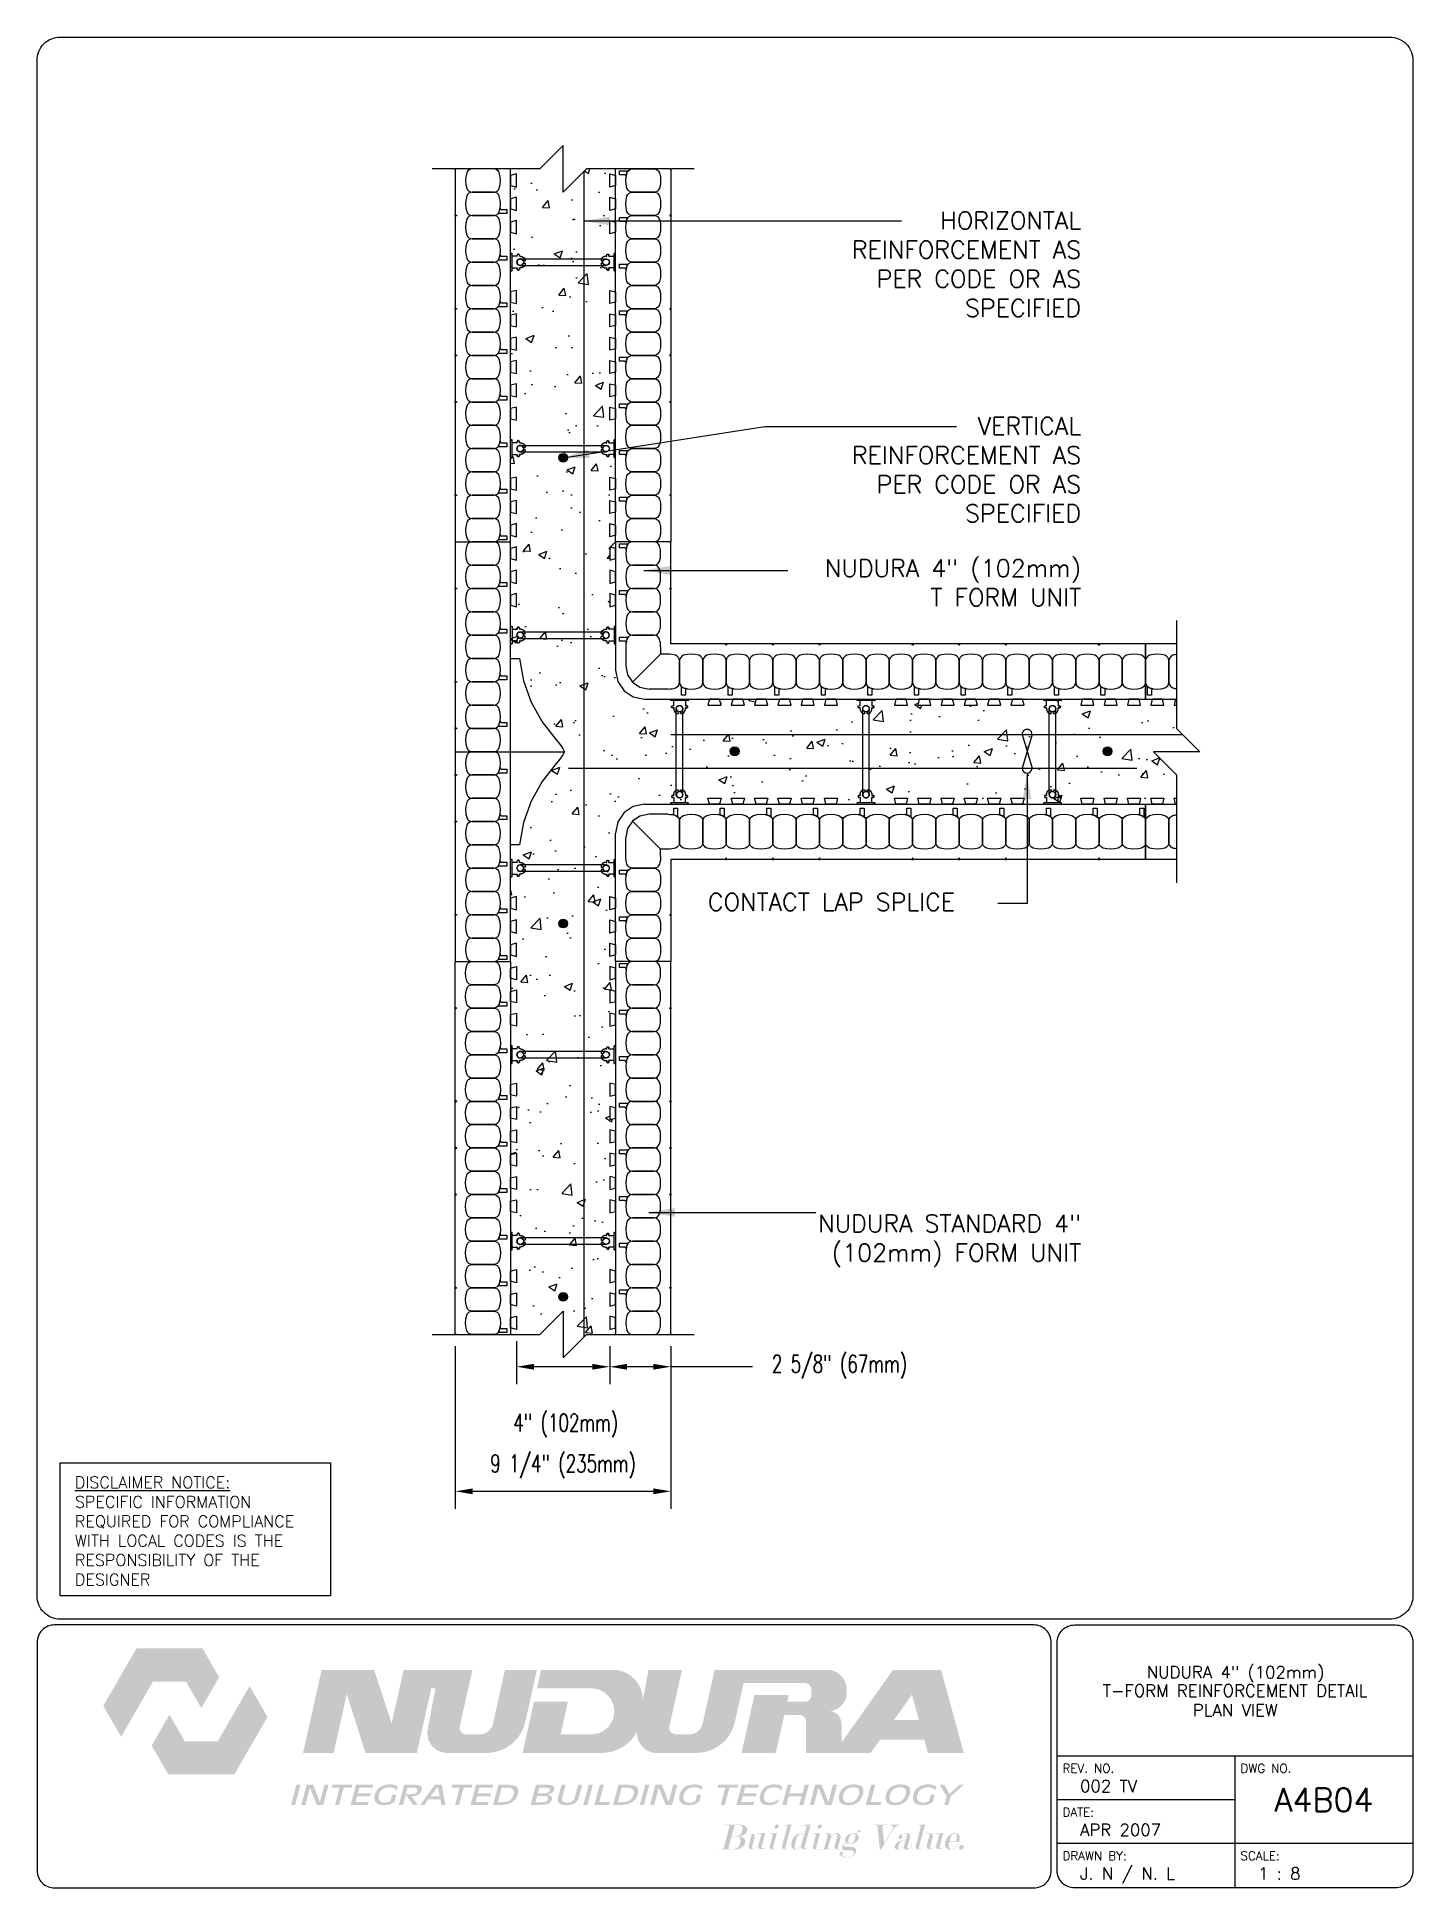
# Paper-space layout 'A4B04' of a CAD drawing. Header units: inches. Extents: x 0.42 to 7.8, y 0.49 to 10.41.
# The model-space entities are those that its viewports show. They can reach past a viewport. Long polylines and large blocks are cut down to what shows.
import ezdxf
from ezdxf.enums import TextEntityAlignment as Align

# ---------------------------------------------------------------- set-up
doc = ezdxf.new("R2010")
doc.units = ezdxf.units.IN
doc.header["$MEASUREMENT"] = 0
for name, color, linetype in [('HATCH', 12, 'Continuous'), ('line25', 2, 'Continuous'), ('LINE3', 3, 'Continuous'), ('LINE50', 5, 'Continuous'), ('LINE65', 3, 'Continuous'), ('LINE9', 9, 'Continuous'), ('LOGO', 7, 'Continuous'), ('TBK_LINE65', 3, 'Continuous'), ('TBK_TEXT', 4, 'Continuous'), ('TEXT', 4, 'Continuous')]:
    doc.layers.add(name, color=color, linetype=linetype)
doc.styles.add('DIM', font='romans.shx', dxfattribs={"width": 0.7})
doc.styles.add('ROMANS', font='romans.shx', dxfattribs={"height": 0.75})
doc.dimstyles.new('ext_12', dxfattribs={"dimscale": 12, "dimtxt": 0.09375, "dimasz": 0.09375, "dimexe": 0.09375, "dimexo": 0.0625, "dimgap": 0.0625, "dimtad": 1, "dimzin": 3, "dimdsep": 46, "dimlunit": 4, "dimtxsty": 'DIM', "dimcen": 0.09, "dimdle": 0.09375, "dimclrt": 4, "dimadec": 0, "dimazin": 0, "dimtfac": 1, "dimtmove": 2, "dimatfit": 3, "dimfxl": 0, "dimfrac": 2, "dimtolj": 1, "dimtzin": 0, "dimarcsym": 0})
doc.dimstyles.new('ext_8', dxfattribs={"dimscale": 8, "dimtxt": 0.09375, "dimasz": 0.09375, "dimexe": 0.09375, "dimexo": 0.0625, "dimgap": 0.0625, "dimtad": 1, "dimdec": 3, "dimzin": 3, "dimdsep": 46, "dimlunit": 4, "dimtxsty": 'DIM', "dimcen": 0.09, "dimdle": 0.09375, "dimclrt": 4, "dimadec": 0, "dimazin": 0, "dimtfac": 1, "dimtdec": 3, "dimtmove": 2, "dimatfit": 3, "dimfxl": 0, "dimfrac": 2, "dimtolj": 1, "dimtzin": 0, "dimarcsym": 0})

psp = doc.layouts.new('A4B04')

# ---------------------------------------------------------------- texts
at = {"layer": 'TBK_TEXT', "color": 7, "style": 'ROMANS'}
for s, p in [('REV. NO.', (5.9215, 1.107)), ('DWG NO.', (6.876, 1.107)), ('DATE:', (5.9215, 0.8726)), ('DRAWN BY:', (5.9215, 0.6382)), ('SCALE:', (6.876, 0.6382))]:
    psp.add_text(s, height=0.04688, dxfattribs=at).set_placement(p)
at = {"layer": 'TEXT', "insert": (0.6237, 2.6948), "char_height": 0.0625, "width": 1.41371, "attachment_point": 1, "style": 'ROMANS'}
psp.add_mtext('{\\Fromans.shx|c1;\\LDISCLAIMER NOTICE:\\l\\PSPECIFIC INFORMATION REQUIRED FOR COMPLIANCE WITH LOCAL CODES IS THE RESPONSIBILITY OF THE DESIGNER}', dxfattribs=at)

msp = doc.modelspace()

# ---------------------------------------------------------------- texts
at = {"layer": 'TEXT', "char_height": 0.75, "style": 'ROMANS'}
for s, insert, width, attachment_point in [('HORIZONTAL REINFORCEMENT AS PER CODE OR AS SPECIFIED', (377.5133, 150.8213), 12.48811, 6), ('VERTICAL REINFORCEMENT AS PER CODE OR AS SPECIFIED', (377.5133, 142.0088), 12.48811, 6), ('NUDURA 4" (102mm) \\PT FORM UNIT', (377.5133, 137.1594), 12.48811, 6), ('CONTACT LAP SPLICE', (361.4981, 123.4643), 13.685854, 4), ('NUDURA STANDARD 4" (102mm) FORM UNIT', (377.5133, 108.9225), 12.48811, 6)]:
    msp.add_mtext(s, dxfattribs=dict(at, insert=insert, width=width, attachment_point=attachment_point))

# ---------------------------------------------------------------- blocks, each defined once
blk = doc.blocks.new('TITLEBLOCK-Tag')
at = {"style": 'ROMANS'}
for tag, height, p in [('TITLE_LINE_1', 0.065, (0.927, -0.1328)), ('TITLE_LINE_2', 0.065, (0.9294, -0.2258)), ('CENTRE-LINE-3', 0.065, (0.927, -0.3246)), ('TITLE_LINE_4', 0.065, (0.927, -0.4299)), ('TITLE_LINE_5', 0.065, (0.927, -0.526)), ('DWG', 0.125, (1.4043, -0.9102))]:
    blk.add_attdef(tag, text='', height=height, dxfattribs=at).set_placement(p, align=Align.MIDDLE_CENTER)
for tag, p in [('LATEST_REVISION', (0.0954, -0.8366)), ('REVISION_DATE', (0.0954, -1.071)), ('DRAWN_BY', (0.0954, -1.3053)), ('SCALE', (1.0499, -1.3053))]:
    blk.add_attdef(tag, text='', height=0.065, dxfattribs=at).set_placement(p, align=Align.MIDDLE_LEFT)
blk = doc.blocks.new('*D6')
at = {"layer": 'Defpoints', "color": 0}
for p in [(353.282, 105.131), (357.282, 104.912), (353.282, 103.527)]:
    blk.add_point(p, dxfattribs=at)
at = {"layer": 'TEXT', "color": 0, "lineweight": -2}
for p, q in [((353.282, 104.631), (353.282, 102.777)), ((357.282, 104.412), (357.282, 102.777)), ((356.532, 103.527), (354.032, 103.527))]:
    blk.add_line(p, q, dxfattribs=at)
at = {"layer": 'TEXT', "color": 0}
for points in [[(354.032, 103.652), (354.032, 103.402), (353.282, 103.527)], [(356.532, 103.652), (356.532, 103.402), (357.282, 103.527)]]:
    blk.add_solid(points, dxfattribs=at)
at = {"layer": 'TEXT', "color": 4, "insert": (355.399, 101.002), "char_height": 0.75, "attachment_point": 5, "rotation": 0.0001, "style": 'DIM'}
blk.add_mtext('\\A1;4" (102mm)', dxfattribs=at)
blk = doc.blocks.new('*D7')
at = {"layer": 'Defpoints', "color": 0}
for p in [(357.282, 104.912), (359.907, 104.912), (357.282, 103.527)]:
    blk.add_point(p, dxfattribs=at)
at = {"layer": 'TEXT', "color": 0, "lineweight": -2}
for p, q in [((357.282, 104.412), (357.282, 102.777)), ((359.907, 104.412), (359.907, 102.777)), ((359.157, 103.527), (358.032, 103.527)), ((363.406, 103.527), (359.907, 103.527))]:
    blk.add_line(p, q, dxfattribs=at)
at = {"layer": 'TEXT', "color": 0}
for points in [[(358.032, 103.652), (358.032, 103.402), (357.282, 103.527)], [(359.157, 103.652), (359.157, 103.402), (359.907, 103.527)]]:
    blk.add_solid(points, dxfattribs=at)
at = {"layer": 'TEXT', "color": 4, "insert": (367.144, 103.527), "char_height": 0.75, "attachment_point": 5, "rotation": 0.0001, "style": 'DIM'}
blk.add_mtext('\\A1;2 5/8" (67mm)', dxfattribs=at)
blk = doc.blocks.new('WEB_4_CENTRE_TOP')
for p, q in [((3.688, 0.141), (0, 0.141)), ((3.688, -0.141), (0, -0.141))]:
    blk.add_line(p, q)
for centre in [(0, 0), (3.688, 0)]:
    blk.add_circle(centre, 0.141)
blk = doc.blocks.new('Connector')
at = {"layer": 'LINE9'}
for p, q in [((0.062, -0.375), (0.062, 0.375)), ((0.281, 0.25), (0.062, 0.25))]:
    blk.add_line(p, q, dxfattribs=at)
for points, weights in [([(0.007, 0.375), (0.004, 0.375), (0, 0.375)], [1, 0.972587069138, 0.950305488115]), ([(0.327, 0.343), (0.308, 0.343), (0.281, 0.317), (0.281, 0.297)], [1, 0.85355339, 0.85355339, 1]), ([(0.328, 0.343), (0.327, 0.343), (0.327, 0.343)], [1, 0.70710678, 1]), ([(0.375, 0.297), (0.375, 0.317), (0.348, 0.343), (0.329, 0.343)], [1, 0.85355339, 0.85355339, 1]), ([(0.406, 0.25), (0.546, 0.25), (0.619, 0.131)], [0.958404415409, 0.794674173519, 0.864651571113]), ([(0.619, 0.052), (0.612, 0.049), (0.604, 0.049)], [0.83615024178, 0.892081430621, 1]), ([(0, -0.375), (0.004, -0.375), (0.007, -0.375)], [0.950305488115, 0.972587069138, 1]), ([(0.281, -0.297), (0.281, -0.317), (0.308, -0.343), (0.327, -0.343)], [1, 0.85355339, 0.85355339, 1]), ([(0.327, -0.343), (0.281, -0.343), (0.281, -0.297)], [1, 0.70710678, 1]), ([(0.329, -0.343), (0.348, -0.343), (0.375, -0.317), (0.375, -0.297)], [1, 0.85355339, 0.85355339, 1]), ([(0.375, -0.297), (0.375, -0.343), (0.329, -0.343)], [1, 0.70710678, 1]), ([(0.619, -0.131), (0.546, -0.25), (0.406, -0.25)], [0.864651574428, 0.794674169686, 0.958404415195]), ([(0.604, -0.049), (0.612, -0.049), (0.619, -0.052)], [1, 0.89208144177, 0.836150253337])]:
    blk.add_rational_spline(points, weights, degree=2, dxfattribs=at)
for points, degree in [([(0, 0.375), (0.002, 0.375), (0.005, 0.375), (0.007, 0.375)], 3), ([(0.007, 0.375), (0.021, 0.375), (0.051, 0.375), (0.062, 0.375), (0.062, 0.375)], 3), ([(0.281, 0.25), (0.281, 0.297)], 1), ([(0.327, 0.343), (0.327, 0.343), (0.328, 0.343), (0.328, 0.343)], 3), ([(0.328, 0.343), (0.329, 0.343), (0.329, 0.343), (0.329, 0.343)], 3), ([(0.375, 0.25), (0.375, 0.297)], 1), ([(0.406, 0.25), (0.375, 0.25)], 1), ([(0.406, 0.25), (0.406, 0.25)], 1), ([(0.406, 0.25), (0.406, 0.25)], 1), ([(0.406, 0.25), (0.406, 0.25)], 1), ([(0.406, 0.25), (0.406, 0.25)], 1), ([(0.406, 0.25), (0.406, 0.25)], 1), ([(0.406, 0.25), (0.406, 0.25)], 1), ([(0.406, 0.25), (0.406, 0.25)], 1), ([(0.406, 0.25), (0.406, 0.25)], 1), ([(0.406, 0.25), (0.406, 0.25)], 1), ([(0.406, 0.25), (0.406, 0.25)], 1), ([(0.406, 0.25), (0.406, 0.25)], 1), ([(0.406, 0.25), (0.406, 0.25)], 1), ([(0.406, 0.25), (0.406, 0.25)], 1), ([(0.406, 0.25), (0.406, 0.25)], 1), ([(0.406, 0.25), (0.406, 0.25)], 1), ([(0.406, 0.25), (0.406, 0.25)], 1), ([(0.406, 0.25), (0.406, 0.25)], 1), ([(0.406, 0.25), (0.406, 0.25)], 1), ([(0.406, 0.25), (0.406, 0.25)], 1), ([(0.406, 0.25), (0.406, 0.25)], 1), ([(0.406, 0.25), (0.406, 0.25)], 1), ([(0.406, 0.25), (0.406, 0.25)], 1), ([(0.406, 0.25), (0.406, 0.25)], 1), ([(0.406, 0.25), (0.406, 0.25)], 1), ([(0.604, 0.049), (0.532, 0.049)], 1), ([(0.532, 0.049), (0.532, 0.049)], 1), ([(0.532, 0.049), (0.532, 0.049)], 1), ([(0.532, 0.049), (0.532, 0.049)], 1), ([(0.532, 0.049), (0.532, 0.049)], 1), ([(0.532, 0.049), (0.532, 0.049)], 1), ([(0.532, 0.049), (0.532, 0.049)], 1), ([(0.532, 0.049), (0.532, 0.049)], 1), ([(0.532, 0.049), (0.532, 0.049)], 1), ([(0.532, 0.049), (0.532, 0.049)], 1), ([(0.532, 0.049), (0.532, 0.049)], 1), ([(0.604, 0.049), (0.609, 0.049), (0.614, 0.05), (0.619, 0.052)], 3), ([(0.604, 0.049), (0.604, 0.049)], 1), ([(0.604, 0.049), (0.604, 0.049)], 1), ([(0.604, 0.049), (0.604, 0.049)], 1), ([(0.604, 0.049), (0.604, 0.049)], 1), ([(0.619, 0.131), (0.619, 0.052)], 1), ([(0.619, 0.131), (0.619, 0.131)], 1), ([(0.619, 0.131), (0.619, 0.131)], 1), ([(0.619, 0.131), (0.619, 0.131)], 1), ([(0.619, 0.131), (0.619, 0.131)], 1), ([(0.007, -0.375), (0.005, -0.375), (0.002, -0.375), (0, -0.375)], 3), ([(0.062, -0.375), (0.062, -0.375), (0.051, -0.375), (0.021, -0.375), (0.007, -0.375)], 3), ([(0.062, -0.25), (0.281, -0.25)], 1), ([(0.281, -0.297), (0.281, -0.25)], 1), ([(0.281, -0.25), (0.281, -0.297)], 1), ([(0.328, -0.343), (0.328, -0.343), (0.327, -0.343), (0.327, -0.343)], 3), ([(0.329, -0.343), (0.329, -0.343), (0.329, -0.343), (0.328, -0.343)], 3), ([(0.375, -0.25), (0.375, -0.297)], 1), ([(0.375, -0.297), (0.375, -0.25)], 1), ([(0.406, -0.25), (0.375, -0.25)], 1), ([(0.406, -0.25), (0.406, -0.25)], 1), ([(0.406, -0.25), (0.406, -0.25)], 1), ([(0.406, -0.25), (0.406, -0.25)], 1), ([(0.406, -0.25), (0.406, -0.25)], 1), ([(0.406, -0.25), (0.406, -0.25)], 1), ([(0.406, -0.25), (0.406, -0.25)], 1), ([(0.406, -0.25), (0.406, -0.25)], 1), ([(0.406, -0.25), (0.406, -0.25)], 1), ([(0.406, -0.25), (0.406, -0.25)], 1), ([(0.406, -0.25), (0.406, -0.25)], 1), ([(0.406, -0.25), (0.406, -0.25)], 1), ([(0.532, -0.049), (0.604, -0.049)], 1), ([(0.604, -0.049), (0.58, -0.049), (0.556, -0.049), (0.532, -0.049)], 3), ([(0.532, -0.049), (0.532, -0.049)], 1), ([(0.532, -0.049), (0.532, -0.049)], 1), ([(0.532, -0.049), (0.532, -0.049)], 1), ([(0.532, -0.049), (0.532, -0.049)], 1), ([(0.619, -0.052), (0.614, -0.05), (0.609, -0.049), (0.604, -0.049)], 3), ([(0.604, -0.049), (0.604, -0.049)], 1), ([(0.604, -0.049), (0.604, -0.049)], 1), ([(0.604, -0.049), (0.604, -0.049)], 1), ([(0.604, -0.049), (0.604, -0.049)], 1), ([(0.604, -0.049), (0.604, -0.049)], 1), ([(0.604, -0.049), (0.604, -0.049)], 1), ([(0.604, -0.049), (0.604, -0.049)], 1), ([(0.604, -0.049), (0.604, -0.049)], 1), ([(0.619, -0.052), (0.619, -0.131)], 1), ([(0.619, -0.131), (0.619, -0.131)], 1), ([(0.619, -0.131), (0.619, -0.131)], 1), ([(0.619, -0.131), (0.619, -0.131)], 1), ([(0.619, -0.131), (0.619, -0.131)], 1)]:
    blk.add_open_spline(points, degree=degree, dxfattribs=at)
for points, weights, knots in [([(0.062, 0.375), (0.062, 0.375), (0.046, 0.375), (0.03, 0.375), (0.007, 0.375)], [0.868718858569, 0.861102746415, 1, 0.861102734288, 0.868718859898], [0, 0, 0, 0.5, 0.5, 1, 1, 1]), ([(0.532, 0.049), (0.472, 0.203), (0.333, 0.113), (0.157, 0), (0.333, -0.113), (0.472, -0.203), (0.532, -0.049)], [0.899508922286, 0.599718215298, 1, 0.54226024, 1, 0.599718224335, 0.899508908749], [0, 0, 0, 0.318112, 0.318112, 0.681888, 0.681888, 1, 1, 1]), ([(0.007, -0.375), (0.03, -0.375), (0.046, -0.375), (0.062, -0.375), (0.062, -0.375)], [0.868718859319, 0.861102739573, 1, 0.861102742958, 0.868718858948], [0, 0, 0, 0.5, 0.5, 1, 1, 1])]:
    blk.add_rational_spline(points, weights, degree=2, knots=knots, dxfattribs=at)
blk = doc.blocks.new('*D8')
at = {"layer": 'Defpoints', "color": 0}
for p in [(350.657, 104.912), (359.907, 104.912), (359.907, 98.183)]:
    blk.add_point(p, dxfattribs=at)
at = {"layer": 'TEXT', "color": 0, "lineweight": -2}
for p, q in [((350.657, 104.412), (350.657, 97.433)), ((359.907, 104.412), (359.907, 97.433)), ((351.407, 98.183), (359.157, 98.183))]:
    blk.add_line(p, q, dxfattribs=at)
at = {"layer": 'TEXT', "color": 0}
for points in [[(351.407, 98.308), (351.407, 98.058), (350.657, 98.183)], [(359.157, 98.308), (359.157, 98.058), (359.907, 98.183)]]:
    blk.add_solid(points, dxfattribs=at)
at = {"layer": 'TEXT', "color": 4, "insert": (355.282, 99.254), "char_height": 0.75, "attachment_point": 5, "style": 'DIM'}
blk.add_mtext('\\A1;9 1/4" (235mm)', dxfattribs=at)

# ---------------------------------------------------------------- dimensions: what is measured, and where the dimension line sits
at = {"layer": 'TEXT'}
dim = msp.add_linear_dim(base=(359.9073, 98.1829), p1=(350.6573, 104.9125), p2=(359.9073, 104.9125), text='9 1/4" (235mm)', dimstyle='ext_8', dxfattribs=at)
dim.commit()
dim.dimension.update_dxf_attribs({"geometry": '*D8', "text_midpoint": (355.2823, 99.2543)})
dim = msp.add_linear_dim(base=(353.2823, 103.5272), p1=(357.2823, 104.9125), p2=(353.2823, 105.1313), text='4" (102mm)', dimstyle='ext_8', dxfattribs=at)
dim.commit()
dim.dimension.update_dxf_attribs({"geometry": '*D6', "text_midpoint": (355.3989, 101.0019), "dimtype": 160, "text_rotation": 0.0001})
dim = msp.add_linear_dim(base=(357.2823, 103.5272), p1=(359.9073, 104.9125), p2=(357.2823, 104.9125), text='2 5/8" (67mm)', dimstyle='ext_8', override={"dimtmove": 1}, dxfattribs=at)
dim.commit()
dim.dimension.update_dxf_attribs({"geometry": '*D7', "text_midpoint": (367.1435, 102.931), "dimtype": 160, "text_rotation": 0.0001})

# ---------------------------------------------------------------- hatches: boundary and pattern name
at = {"layer": 'HATCH'}
h = msp.add_hatch(dxfattribs=at)
h.set_pattern_fill('AR-CONC', color=256, scale=0.5, style=0)
h.set_pattern_definition([(50, (82.9807, 17.8947), (3.5863, -0.31376), [0.375, -4.125]), (355, (82.9807, 17.8947), (-0.693757, 3.76096), [0.3, -3.3]), (100.4514, (83.2795, 17.8685), (2.892547, 3.447198), [0.3187, -3.50571]), (46.1842, (82.9807, 18.8947), (5.336205, -0.827595), [0.5625, -6.1875]), (96.6356, (83.4254, 18.8257), (4.67331, 4.87059), [0.47805, -5.258565]), (351.1842, (82.9807, 18.8947), (4.67331, 4.87059), [0.45, -4.95]), (21, (83.4807, 18.6447), (2.984535, -2.013094), [0.375, -4.125]), (326, (83.4807, 18.6447), (1.216577, 3.62575), [0.3, -3.3]), (71.4514, (83.7294, 18.477), (4.201113, 1.612652), [0.3187, -3.50571]), (37.5, (82.9807, 17.8947), (0.0607993, 1.6644693), [0, -3.26, 0, -3.35, 0, -3.3125]), (7.5, (82.9807, 17.8947), (1.315348, 1.972059), [0, -1.91, 0, -3.185, 0, -1.2625]), (327.5, (81.8657, 17.8947), (2.669112, -0.1127744), [0, -1.25, 0, -3.9, 0, -5.175]), (317.5, (81.3657, 17.8947), (2.915931, 0.500525), [0, -1.625, 0, -2.59, 0, -3.675])])
edge = h.paths.add_edge_path()
edge.add_line((381.6133, 127.9125), (381.6133, 128.9125))
edge.add_line((381.6133, 128.9125), (380.6133, 129.9125))
edge.add_line((380.6133, 129.9125), (382.6133, 129.9125))
edge.add_line((382.6133, 129.9125), (381.6133, 130.9125))
edge.add_line((381.6133, 130.9125), (381.6133, 131.9125))
edge.add_line((381.6133, 131.9125), (381.5011, 131.9125))
edge.add_line((381.5011, 131.9125), (381.5635, 132.1625))
edge.add_line((381.5635, 132.1625), (381.0011, 132.1625))
edge.add_line((381.0011, 132.1625), (381.0635, 131.9125))
edge.add_line((381.0635, 131.9125), (380.5011, 131.9125))
edge.add_line((380.5011, 131.9125), (380.5635, 132.1625))
edge.add_line((380.5635, 132.1625), (380.2823, 132.1625))
edge.add_line((380.2823, 132.1625), (380.0011, 132.1625))
edge.add_line((380.0011, 132.1625), (380.0635, 131.9125))
edge.add_line((380.0635, 131.9125), (379.5011, 131.9125))
edge.add_line((379.5011, 131.9125), (379.5635, 132.1625))
edge.add_line((379.5635, 132.1625), (379.0011, 132.1625))
edge.add_line((379.0011, 132.1625), (379.0635, 131.9125))
edge.add_line((379.0635, 131.9125), (378.5011, 131.9125))
edge.add_line((378.5011, 131.9125), (378.5635, 132.1625))
edge.add_line((378.5635, 132.1625), (378.0011, 132.1625))
edge.add_line((378.0011, 132.1625), (378.0635, 131.9125))
edge.add_line((378.0635, 131.9125), (377.5011, 131.9125))
edge.add_line((377.5011, 131.9125), (377.5635, 132.1625))
edge.add_line((377.5635, 132.1625), (375.0011, 132.1625))
edge.add_line((375.0011, 132.1625), (375.0635, 131.9125))
edge.add_line((375.0635, 131.9125), (374.5011, 131.9125))
edge.add_line((374.5011, 131.9125), (374.5635, 132.1625))
edge.add_line((374.5635, 132.1625), (374.0011, 132.1625))
edge.add_line((374.0011, 132.1625), (374.0635, 131.9125))
edge.add_line((374.0635, 131.9125), (373.5011, 131.9125))
edge.add_line((373.5011, 131.9125), (373.5635, 132.1625))
edge.add_line((373.5635, 132.1625), (373.0011, 132.1625))
edge.add_line((373.0011, 132.1625), (373.0635, 131.9125))
edge.add_line((373.0635, 131.9125), (372.5011, 131.9125))
edge.add_line((372.5011, 131.9125), (372.5635, 132.1625))
edge.add_line((372.5635, 132.1625), (372.0011, 132.1625))
edge.add_line((372.0011, 132.1625), (372.0635, 131.9125))
edge.add_line((372.0635, 131.9125), (371.5011, 131.9125))
edge.add_line((371.5011, 131.9125), (371.5635, 132.1625))
edge.add_line((371.5635, 132.1625), (371.0011, 132.1625))
edge.add_line((371.0011, 132.1625), (371.0635, 131.9125))
edge.add_line((371.0635, 131.9125), (370.5011, 131.9125))
edge.add_line((370.5011, 131.9125), (370.5635, 132.1625))
edge.add_line((370.5635, 132.1625), (370.0011, 132.1625))
edge.add_line((370.0011, 132.1625), (370.0635, 131.9125))
edge.add_line((370.0635, 131.9125), (369.5011, 131.9125))
edge.add_line((369.5011, 131.9125), (369.5635, 132.1625))
edge.add_line((369.5635, 132.1625), (367.0011, 132.1625))
edge.add_line((367.0011, 132.1625), (367.0635, 131.9125))
edge.add_line((367.0635, 131.9125), (366.5011, 131.9125))
edge.add_line((366.5011, 131.9125), (366.5635, 132.1625))
edge.add_line((366.5635, 132.1625), (366.0011, 132.1625))
edge.add_line((366.0011, 132.1625), (366.0635, 131.9125))
edge.add_line((366.0635, 131.9125), (365.5011, 131.9125))
edge.add_line((365.5011, 131.9125), (365.5635, 132.1625))
edge.add_line((365.5635, 132.1625), (365.0011, 132.1625))
edge.add_line((365.0011, 132.1625), (365.0635, 131.9125))
edge.add_line((365.0635, 131.9125), (364.5011, 131.9125))
edge.add_line((364.5011, 131.9125), (364.5635, 132.1625))
edge.add_line((364.5635, 132.1625), (364.0011, 132.1625))
edge.add_line((364.0011, 132.1625), (364.0635, 131.9125))
edge.add_line((364.0635, 131.9125), (363.5011, 131.9125))
edge.add_line((363.5011, 131.9125), (363.5635, 132.1625))
edge.add_line((363.5635, 132.1625), (363.0011, 132.1625))
edge.add_line((363.0011, 132.1625), (363.0635, 131.9125))
edge.add_line((363.0635, 131.9125), (362.5011, 131.9125))
edge.add_line((362.5011, 131.9125), (362.5635, 132.1625))
edge.add_line((362.5635, 132.1625), (362.0011, 132.1625))
edge.add_line((362.0011, 132.1625), (362.0635, 131.9125))
edge.add_line((362.0635, 131.9125), (361.5011, 131.9125))
edge.add_line((361.5011, 131.9125), (361.5635, 132.1625))
edge.add_line((361.5635, 132.1625), (358.7823, 132.1625))
edge.add_arc((358.7823, 133.4125), 1.25, 180, 270, ccw=False)
edge.add_line((357.5323, 133.4125), (357.5323, 136.1936))
edge.add_line((357.5323, 136.1936), (357.2823, 136.1313))
edge.add_line((357.2823, 136.1313), (357.2823, 136.6936))
edge.add_line((357.2823, 136.6936), (357.5323, 136.6313))
edge.add_line((357.5323, 136.6313), (357.5323, 137.1936))
edge.add_line((357.5323, 137.1936), (357.2823, 137.1313))
edge.add_line((357.2823, 137.1313), (357.2823, 137.6936))
edge.add_line((357.2823, 137.6936), (357.5323, 137.6313))
edge.add_line((357.5323, 137.6313), (357.5323, 138.1936))
edge.add_line((357.5323, 138.1936), (357.2823, 138.1313))
edge.add_line((357.2823, 138.1313), (357.2823, 138.6936))
edge.add_line((357.2823, 138.6936), (357.5323, 138.6313))
edge.add_line((357.5323, 138.6313), (357.5323, 139.1936))
edge.add_line((357.5323, 139.1936), (357.2823, 139.1313))
edge.add_line((357.2823, 139.1313), (357.2823, 139.6936))
edge.add_line((357.2823, 139.6936), (357.5323, 139.6313))
edge.add_line((357.5323, 139.6313), (357.5323, 140.1936))
edge.add_line((357.5323, 140.1936), (357.2823, 140.1313))
edge.add_line((357.2823, 140.1313), (357.2823, 140.6936))
edge.add_line((357.2823, 140.6936), (357.5323, 140.6313))
edge.add_line((357.5323, 140.6313), (357.5323, 141.1936))
edge.add_line((357.5323, 141.1936), (357.2823, 141.1313))
edge.add_line((357.2823, 141.1313), (357.2823, 141.6936))
edge.add_line((357.2823, 141.6936), (357.5323, 141.6313))
edge.add_line((357.5323, 141.6313), (357.5323, 144.1936))
edge.add_line((357.5323, 144.1936), (357.2823, 144.1313))
edge.add_line((357.2823, 144.1313), (357.2823, 144.6936))
edge.add_line((357.2823, 144.6936), (357.5323, 144.6313))
edge.add_line((357.5323, 144.6313), (357.5323, 145.1936))
edge.add_line((357.5323, 145.1936), (357.2823, 145.1313))
edge.add_line((357.2823, 145.1313), (357.2823, 145.6936))
edge.add_line((357.2823, 145.6936), (357.5323, 145.6313))
edge.add_line((357.5323, 145.6313), (357.5323, 146.1936))
edge.add_line((357.5323, 146.1936), (357.2823, 146.1313))
edge.add_line((357.2823, 146.1313), (357.2823, 146.6936))
edge.add_line((357.2823, 146.6936), (357.5323, 146.6313))
edge.add_line((357.5323, 146.6313), (357.5323, 147.1936))
edge.add_line((357.5323, 147.1936), (357.2823, 147.1313))
edge.add_line((357.2823, 147.1313), (357.2823, 147.6936))
edge.add_line((357.2823, 147.6936), (357.5323, 147.6313))
edge.add_line((357.5323, 147.6313), (357.5323, 148.1936))
edge.add_line((357.5323, 148.1936), (357.2823, 148.1313))
edge.add_line((357.2823, 148.1313), (357.2823, 148.6936))
edge.add_line((357.2823, 148.6936), (357.5323, 148.6313))
edge.add_line((357.5323, 148.6313), (357.5323, 149.1936))
edge.add_line((357.5323, 149.1936), (357.2823, 149.1313))
edge.add_line((357.2823, 149.1313), (357.2823, 149.6936))
edge.add_line((357.2823, 149.6936), (357.5323, 149.6313))
edge.add_line((357.5323, 149.6313), (357.5323, 152.1936))
edge.add_line((357.5323, 152.1936), (357.2823, 152.1313))
edge.add_line((357.2823, 152.1313), (357.2823, 152.6936))
edge.add_line((357.2823, 152.6936), (357.5323, 152.6313))
edge.add_line((357.5323, 152.6313), (357.5323, 153.1936))
edge.add_line((357.5323, 153.1936), (357.2823, 153.1313))
edge.add_line((357.2823, 153.1313), (357.2823, 153.6936))
edge.add_line((357.2823, 153.6936), (357.5323, 153.6313))
edge.add_line((357.5323, 153.6313), (357.5323, 154.1936))
edge.add_line((357.5323, 154.1936), (357.2823, 154.1313))
edge.add_line((357.2823, 154.1313), (357.2823, 154.6936))
edge.add_line((357.2823, 154.6936), (357.5323, 154.6313))
edge.add_line((357.5323, 154.6313), (357.5323, 154.9125))
edge.add_line((357.5323, 154.9125), (356.2822, 154.9125))
edge.add_line((356.2822, 154.9125), (355.2822, 153.9125))
edge.add_line((355.2822, 153.9125), (355.2822, 155.9125))
edge.add_line((355.2822, 155.9125), (354.2822, 154.9125))
edge.add_line((354.2822, 154.9125), (353.0323, 154.9125))
edge.add_line((353.0323, 154.9125), (353.0323, 154.6313))
edge.add_line((353.0323, 154.6313), (353.2823, 154.6936))
edge.add_line((353.2823, 154.6936), (353.2823, 154.1313))
edge.add_line((353.2823, 154.1313), (353.0323, 154.1936))
edge.add_line((353.0323, 154.1936), (353.0323, 153.6313))
edge.add_line((353.0323, 153.6313), (353.2823, 153.6936))
edge.add_line((353.2823, 153.6936), (353.2823, 153.1313))
edge.add_line((353.2823, 153.1313), (353.0323, 153.1936))
edge.add_line((353.0323, 153.1936), (353.0323, 152.6313))
edge.add_line((353.0323, 152.6313), (353.2823, 152.6936))
edge.add_line((353.2823, 152.6936), (353.2823, 152.1313))
edge.add_line((353.2823, 152.1313), (353.0323, 152.1936))
edge.add_line((353.0323, 152.1936), (353.0323, 149.6313))
edge.add_line((353.0323, 149.6313), (353.2823, 149.6936))
edge.add_line((353.2823, 149.6936), (353.2823, 149.1313))
edge.add_line((353.2823, 149.1313), (353.0323, 149.1936))
edge.add_line((353.0323, 149.1936), (353.0323, 148.6313))
edge.add_line((353.0323, 148.6313), (353.2823, 148.6936))
edge.add_line((353.2823, 148.6936), (353.2823, 148.1313))
edge.add_line((353.2823, 148.1313), (353.0323, 148.1936))
edge.add_line((353.0323, 148.1936), (353.0323, 147.6313))
edge.add_line((353.0323, 147.6313), (353.2823, 147.6936))
edge.add_line((353.2823, 147.6936), (353.2823, 147.1313))
edge.add_line((353.2823, 147.1313), (353.0323, 147.1936))
edge.add_line((353.0323, 147.1936), (353.0323, 146.6313))
edge.add_line((353.0323, 146.6313), (353.2823, 146.6936))
edge.add_line((353.2823, 146.6936), (353.2823, 146.1313))
edge.add_line((353.2823, 146.1313), (353.0323, 146.1936))
edge.add_line((353.0323, 146.1936), (353.0323, 145.6313))
edge.add_line((353.0323, 145.6313), (353.2823, 145.6936))
edge.add_line((353.2823, 145.6936), (353.2823, 145.1313))
edge.add_line((353.2823, 145.1313), (353.0323, 145.1936))
edge.add_line((353.0323, 145.1936), (353.0323, 144.6313))
edge.add_line((353.0323, 144.6313), (353.2823, 144.6936))
edge.add_line((353.2823, 144.6936), (353.2823, 144.1313))
edge.add_line((353.2823, 144.1313), (353.0323, 144.1936))
edge.add_line((353.0323, 144.1936), (353.0323, 141.6313))
edge.add_line((353.0323, 141.6313), (353.2823, 141.6936))
edge.add_line((353.2823, 141.6936), (353.2823, 141.1313))
edge.add_line((353.2823, 141.1313), (353.0323, 141.1936))
edge.add_line((353.0323, 141.1936), (353.0323, 140.6313))
edge.add_line((353.0323, 140.6313), (353.2823, 140.6936))
edge.add_line((353.2823, 140.6936), (353.2823, 140.1313))
edge.add_line((353.2823, 140.1313), (353.0323, 140.1936))
edge.add_line((353.0323, 140.1936), (353.0323, 139.6313))
edge.add_line((353.0323, 139.6313), (353.2823, 139.6936))
edge.add_line((353.2823, 139.6936), (353.2823, 139.1313))
edge.add_line((353.2823, 139.1313), (353.0323, 139.1936))
edge.add_line((353.0323, 139.1936), (353.0323, 138.9125))
edge.add_line((353.0323, 138.9125), (353.0323, 138.9125))
edge.add_line((353.0323, 138.9125), (353.0323, 138.6313))
edge.add_line((353.0323, 138.6313), (353.2823, 138.6936))
edge.add_line((353.2823, 138.6936), (353.2823, 138.1313))
edge.add_line((353.2823, 138.1313), (353.0323, 138.1936))
edge.add_line((353.0323, 138.1936), (353.0323, 137.6313))
edge.add_line((353.0323, 137.6313), (353.2823, 137.6936))
edge.add_line((353.2823, 137.6936), (353.2823, 137.1313))
edge.add_line((353.2823, 137.1313), (353.0323, 137.1936))
edge.add_line((353.0323, 137.1936), (353.0323, 136.6313))
edge.add_line((353.0323, 136.6313), (353.2823, 136.6936))
edge.add_line((353.2823, 136.6936), (353.2823, 136.1313))
edge.add_line((353.2823, 136.1313), (353.0323, 136.1936))
edge.add_line((353.0323, 136.1936), (353.0323, 133.9125))
edge.add_line((353.0323, 133.9125), (353.4073, 133.9125))
edge.add_arc((359.2982, 134.4776), 5.918, 185.479474, 223.263643)
edge.add_arc((353.5323, 129.051), 2, 25.516092, 43.263643, ccw=False)
edge.add_arc((353.5323, 130.774), 2, 316.736357, 334.483908, ccw=False)
edge.add_arc((359.2982, 125.3474), 5.918, 136.736357, 174.520526)
edge.add_line((353.4073, 125.9125), (353.0323, 125.9125))
edge.add_line((353.0323, 125.9125), (353.0323, 123.6313))
edge.add_line((353.0323, 123.6313), (353.2823, 123.6936))
edge.add_line((353.2823, 123.6936), (353.2823, 123.1313))
edge.add_line((353.2823, 123.1313), (353.0323, 123.1936))
edge.add_line((353.0323, 123.1936), (353.0323, 122.6313))
edge.add_line((353.0323, 122.6313), (353.2823, 122.6936))
edge.add_line((353.2823, 122.6936), (353.2823, 122.1313))
edge.add_line((353.2823, 122.1313), (353.0323, 122.1936))
edge.add_line((353.0323, 122.1936), (353.0323, 121.6313))
edge.add_line((353.0323, 121.6313), (353.2823, 121.6936))
edge.add_line((353.2823, 121.6936), (353.2823, 121.1313))
edge.add_line((353.2823, 121.1313), (353.0323, 121.1936))
edge.add_line((353.0323, 121.1936), (353.0323, 120.9125))
edge.add_line((353.0323, 120.9125), (353.0323, 120.9125))
edge.add_line((353.0323, 120.9125), (353.0323, 120.6313))
edge.add_line((353.0323, 120.6313), (353.2823, 120.6936))
edge.add_line((353.2823, 120.6936), (353.2823, 120.1313))
edge.add_line((353.2823, 120.1313), (353.0323, 120.1936))
edge.add_line((353.0323, 120.1936), (353.0323, 119.6313))
edge.add_line((353.0323, 119.6313), (353.2823, 119.6936))
edge.add_line((353.2823, 119.6936), (353.2823, 119.1313))
edge.add_line((353.2823, 119.1313), (353.0323, 119.1936))
edge.add_line((353.0323, 119.1936), (353.0323, 118.6313))
edge.add_line((353.0323, 118.6313), (353.2823, 118.6936))
edge.add_line((353.2823, 118.6936), (353.2823, 118.1313))
edge.add_line((353.2823, 118.1313), (353.0323, 118.1936))
edge.add_line((353.0323, 118.1936), (353.0323, 115.6313))
edge.add_line((353.0323, 115.6313), (353.2823, 115.6936))
edge.add_line((353.2823, 115.6936), (353.2823, 115.1313))
edge.add_line((353.2823, 115.1313), (353.0323, 115.1936))
edge.add_line((353.0323, 115.1936), (353.0323, 114.6313))
edge.add_line((353.0323, 114.6313), (353.2823, 114.6936))
edge.add_line((353.2823, 114.6936), (353.2823, 114.1313))
edge.add_line((353.2823, 114.1313), (353.0323, 114.1936))
edge.add_line((353.0323, 114.1936), (353.0323, 113.6313))
edge.add_line((353.0323, 113.6313), (353.2823, 113.6936))
edge.add_line((353.2823, 113.6936), (353.2823, 113.1313))
edge.add_line((353.2823, 113.1313), (353.0323, 113.1936))
edge.add_line((353.0323, 113.1936), (353.0323, 112.6313))
edge.add_line((353.0323, 112.6313), (353.2823, 112.6936))
edge.add_line((353.2823, 112.6936), (353.2823, 112.1313))
edge.add_line((353.2823, 112.1313), (353.0323, 112.1936))
edge.add_line((353.0323, 112.1936), (353.0323, 111.6313))
edge.add_line((353.0323, 111.6313), (353.2823, 111.6936))
edge.add_line((353.2823, 111.6936), (353.2823, 111.1313))
edge.add_line((353.2823, 111.1313), (353.0323, 111.1936))
edge.add_line((353.0323, 111.1936), (353.0323, 110.6313))
edge.add_line((353.0323, 110.6313), (353.2823, 110.6936))
edge.add_line((353.2823, 110.6936), (353.2823, 110.1313))
edge.add_line((353.2823, 110.1313), (353.0323, 110.1936))
edge.add_line((353.0323, 110.1936), (353.0323, 107.6313))
edge.add_line((353.0323, 107.6313), (353.2823, 107.6936))
edge.add_line((353.2823, 107.6936), (353.2823, 107.1313))
edge.add_line((353.2823, 107.1313), (353.0323, 107.1936))
edge.add_line((353.0323, 107.1936), (353.0323, 106.6313))
edge.add_line((353.0323, 106.6313), (353.2823, 106.6936))
edge.add_line((353.2823, 106.6936), (353.2823, 106.1313))
edge.add_line((353.2823, 106.1313), (353.0323, 106.1936))
edge.add_line((353.0323, 106.1936), (353.0323, 105.6313))
edge.add_line((353.0323, 105.6313), (353.2823, 105.6936))
edge.add_line((353.2823, 105.6936), (353.2823, 105.1313))
edge.add_line((353.2823, 105.1313), (353.0323, 105.1936))
edge.add_line((353.0323, 105.1936), (353.0323, 104.9125))
edge.add_line((353.0323, 104.9125), (354.2823, 104.9125))
edge.add_line((354.2823, 104.9125), (355.2823, 105.9125))
edge.add_line((355.2823, 105.9125), (355.2823, 103.9125))
edge.add_line((355.2823, 103.9125), (356.2823, 104.9125))
edge.add_line((356.2823, 104.9125), (357.5323, 104.9125))
edge.add_line((357.5323, 104.9125), (357.5323, 105.1936))
edge.add_line((357.5323, 105.1936), (357.2823, 105.1313))
edge.add_line((357.2823, 105.1313), (357.2823, 105.6936))
edge.add_line((357.2823, 105.6936), (357.5323, 105.6313))
edge.add_line((357.5323, 105.6313), (357.5323, 106.1936))
edge.add_line((357.5323, 106.1936), (357.2823, 106.1313))
edge.add_line((357.2823, 106.1313), (357.2823, 106.6936))
edge.add_line((357.2823, 106.6936), (357.5323, 106.6313))
edge.add_line((357.5323, 106.6313), (357.5323, 107.1936))
edge.add_line((357.5323, 107.1936), (357.2823, 107.1313))
edge.add_line((357.2823, 107.1313), (357.2823, 107.6936))
edge.add_line((357.2823, 107.6936), (357.5323, 107.6313))
edge.add_line((357.5323, 107.6313), (357.5323, 110.1936))
edge.add_line((357.5323, 110.1936), (357.2823, 110.1313))
edge.add_line((357.2823, 110.1313), (357.2823, 110.6936))
edge.add_line((357.2823, 110.6936), (357.5323, 110.6313))
edge.add_line((357.5323, 110.6313), (357.5323, 111.1936))
edge.add_line((357.5323, 111.1936), (357.2823, 111.1313))
edge.add_line((357.2823, 111.1313), (357.2823, 111.6936))
edge.add_line((357.2823, 111.6936), (357.5323, 111.6313))
edge.add_line((357.5323, 111.6313), (357.5323, 112.1936))
edge.add_line((357.5323, 112.1936), (357.2823, 112.1313))
edge.add_line((357.2823, 112.1313), (357.2823, 112.6936))
edge.add_line((357.2823, 112.6936), (357.5323, 112.6313))
edge.add_line((357.5323, 112.6313), (357.5323, 113.1936))
edge.add_line((357.5323, 113.1936), (357.2823, 113.1313))
edge.add_line((357.2823, 113.1313), (357.2823, 113.6936))
edge.add_line((357.2823, 113.6936), (357.5323, 113.6313))
edge.add_line((357.5323, 113.6313), (357.5323, 114.1936))
edge.add_line((357.5323, 114.1936), (357.2823, 114.1313))
edge.add_line((357.2823, 114.1313), (357.2823, 114.6936))
edge.add_line((357.2823, 114.6936), (357.5323, 114.6313))
edge.add_line((357.5323, 114.6313), (357.5323, 115.1936))
edge.add_line((357.5323, 115.1936), (357.2823, 115.1313))
edge.add_line((357.2823, 115.1313), (357.2823, 115.6936))
edge.add_line((357.2823, 115.6936), (357.5323, 115.6313))
edge.add_line((357.5323, 115.6313), (357.5323, 118.1936))
edge.add_line((357.5323, 118.1936), (357.2823, 118.1313))
edge.add_line((357.2823, 118.1313), (357.2823, 118.6936))
edge.add_line((357.2823, 118.6936), (357.5323, 118.6313))
edge.add_line((357.5323, 118.6313), (357.5323, 119.1936))
edge.add_line((357.5323, 119.1936), (357.2823, 119.1313))
edge.add_line((357.2823, 119.1313), (357.2823, 119.6936))
edge.add_line((357.2823, 119.6936), (357.5323, 119.6313))
edge.add_line((357.5323, 119.6313), (357.5323, 120.1936))
edge.add_line((357.5323, 120.1936), (357.2823, 120.1313))
edge.add_line((357.2823, 120.1313), (357.2823, 120.6936))
edge.add_line((357.2823, 120.6936), (357.5323, 120.6313))
edge.add_line((357.5323, 120.6313), (357.5323, 121.1936))
edge.add_line((357.5323, 121.1936), (357.2823, 121.1313))
edge.add_line((357.2823, 121.1313), (357.2823, 121.6936))
edge.add_line((357.2823, 121.6936), (357.5323, 121.6313))
edge.add_line((357.5323, 121.6313), (357.5323, 122.1936))
edge.add_line((357.5323, 122.1936), (357.2823, 122.1313))
edge.add_line((357.2823, 122.1313), (357.2823, 122.6936))
edge.add_line((357.2823, 122.6936), (357.5323, 122.6313))
edge.add_line((357.5323, 122.6313), (357.5323, 123.1936))
edge.add_line((357.5323, 123.1936), (357.2823, 123.1313))
edge.add_line((357.2823, 123.1313), (357.2823, 123.6936))
edge.add_line((357.2823, 123.6936), (357.5323, 123.6313))
edge.add_line((357.5323, 123.6313), (357.5323, 126.4125))
edge.add_arc((358.7823, 126.4125), 1.25, 90, 180, ccw=False)
edge.add_line((358.7823, 127.6625), (361.5635, 127.6625))
edge.add_line((361.5635, 127.6625), (361.5011, 127.9125))
edge.add_line((361.5011, 127.9125), (362.0635, 127.9125))
edge.add_line((362.0635, 127.9125), (362.0011, 127.6625))
edge.add_line((362.0011, 127.6625), (362.5635, 127.6625))
edge.add_line((362.5635, 127.6625), (362.5011, 127.9125))
edge.add_line((362.5011, 127.9125), (363.0635, 127.9125))
edge.add_line((363.0635, 127.9125), (363.0011, 127.6625))
edge.add_line((363.0011, 127.6625), (363.5635, 127.6625))
edge.add_line((363.5635, 127.6625), (363.5011, 127.9125))
edge.add_line((363.5011, 127.9125), (364.0635, 127.9125))
edge.add_line((364.0635, 127.9125), (364.0011, 127.6625))
edge.add_line((364.0011, 127.6625), (364.5635, 127.6625))
edge.add_line((364.5635, 127.6625), (364.5011, 127.9125))
edge.add_line((364.5011, 127.9125), (365.0635, 127.9125))
edge.add_line((365.0635, 127.9125), (365.0011, 127.6625))
edge.add_line((365.0011, 127.6625), (365.5635, 127.6625))
edge.add_line((365.5635, 127.6625), (365.5011, 127.9125))
edge.add_line((365.5011, 127.9125), (366.0635, 127.9125))
edge.add_line((366.0635, 127.9125), (366.0011, 127.6625))
edge.add_line((366.0011, 127.6625), (366.5635, 127.6625))
edge.add_line((366.5635, 127.6625), (366.5011, 127.9125))
edge.add_line((366.5011, 127.9125), (367.0635, 127.9125))
edge.add_line((367.0635, 127.9125), (367.0011, 127.6625))
edge.add_line((367.0011, 127.6625), (369.5635, 127.6625))
edge.add_line((369.5635, 127.6625), (369.5011, 127.9125))
edge.add_line((369.5011, 127.9125), (370.0635, 127.9125))
edge.add_line((370.0635, 127.9125), (370.0011, 127.6625))
edge.add_line((370.0011, 127.6625), (370.5635, 127.6625))
edge.add_line((370.5635, 127.6625), (370.5011, 127.9125))
edge.add_line((370.5011, 127.9125), (371.0635, 127.9125))
edge.add_line((371.0635, 127.9125), (371.0011, 127.6625))
edge.add_line((371.0011, 127.6625), (371.5635, 127.6625))
edge.add_line((371.5635, 127.6625), (371.5011, 127.9125))
edge.add_line((371.5011, 127.9125), (372.0635, 127.9125))
edge.add_line((372.0635, 127.9125), (372.0011, 127.6625))
edge.add_line((372.0011, 127.6625), (372.5635, 127.6625))
edge.add_line((372.5635, 127.6625), (372.5011, 127.9125))
edge.add_line((372.5011, 127.9125), (373.0635, 127.9125))
edge.add_line((373.0635, 127.9125), (373.0011, 127.6625))
edge.add_line((373.0011, 127.6625), (373.5635, 127.6625))
edge.add_line((373.5635, 127.6625), (373.5011, 127.9125))
edge.add_line((373.5011, 127.9125), (374.0635, 127.9125))
edge.add_line((374.0635, 127.9125), (374.0011, 127.6625))
edge.add_line((374.0011, 127.6625), (374.5635, 127.6625))
edge.add_line((374.5635, 127.6625), (374.5011, 127.9125))
edge.add_line((374.5011, 127.9125), (375.0635, 127.9125))
edge.add_line((375.0635, 127.9125), (375.0011, 127.6625))
edge.add_line((375.0011, 127.6625), (377.5635, 127.6625))
edge.add_line((377.5635, 127.6625), (377.5011, 127.9125))
edge.add_line((377.5011, 127.9125), (378.0635, 127.9125))
edge.add_line((378.0635, 127.9125), (378.0011, 127.6625))
edge.add_line((378.0011, 127.6625), (378.5635, 127.6625))
edge.add_line((378.5635, 127.6625), (378.5011, 127.9125))
edge.add_line((378.5011, 127.9125), (379.0635, 127.9125))
edge.add_line((379.0635, 127.9125), (379.0011, 127.6625))
edge.add_line((379.0011, 127.6625), (379.5635, 127.6625))
edge.add_line((379.5635, 127.6625), (379.5011, 127.9125))
edge.add_line((379.5011, 127.9125), (380.0635, 127.9125))
edge.add_line((380.0635, 127.9125), (380.0011, 127.6625))
edge.add_line((380.0011, 127.6625), (380.5635, 127.6625))
edge.add_line((380.5635, 127.6625), (380.5011, 127.9125))
edge.add_line((380.5011, 127.9125), (381.0635, 127.9125))
edge.add_line((381.0635, 127.9125), (381.0011, 127.6625))
edge.add_line((381.0011, 127.6625), (381.5635, 127.6625))
edge.add_line((381.5635, 127.6625), (381.5011, 127.9125))
edge.add_line((381.5011, 127.9125), (381.6133, 127.9125))
at = {"layer": 'LINE3'}
for points in [[(355.4698, 142.5219, 1), (355.0948, 142.5219, 1)], [(362.8336, 129.928, 1), (362.4586, 129.928, 1)], [(378.8336, 129.928, 1), (378.4586, 129.928, 1)], [(355.4697, 122.5374, 1), (355.0947, 122.5374, 1)], [(355.4697, 106.5244, 1), (355.0947, 106.5244, 1)]]:
    msp.add_hatch(color=256, dxfattribs=at).paths.add_polyline_path(points)

# ---------------------------------------------------------------- linework, layer by layer
at = {"layer": 'line25'}
for p, q in [((353.0323, 138.9125), (353.0323, 154.9125)), ((357.5323, 138.9125), (357.5323, 154.9125)), ((353.0323, 129.9125), (353.0323, 138.9125)), ((357.5323, 138.9125), (357.5323, 133.4125)), ((358.7823, 132.1625), (380.2823, 132.1625)), ((380.2823, 132.1625), (381.6133, 132.1625)), ((375.4083, 130.649), (374.9784, 129.2082)), ((374.9784, 130.649), (375.4083, 129.2082)), ((353.0323, 120.9125), (353.0323, 129.9125)), ((358.7823, 127.6625), (380.2823, 127.6625)), ((380.2823, 127.6625), (381.6133, 127.6625)), ((357.5323, 120.9125), (357.5323, 126.4125)), ((353.0323, 120.9125), (353.0323, 104.9125)), ((357.5323, 120.9125), (357.5323, 104.9125))]:
    msp.add_line(p, q, dxfattribs=at)
for points in [[(353.0323, 154.1936), (353.2823, 154.1313), (353.2823, 154.6936), (353.0323, 154.6313)], [(357.5323, 154.1936), (357.2823, 154.1313), (357.2823, 154.6936), (357.5323, 154.6313)], [(353.0323, 153.1936), (353.2823, 153.1313), (353.2823, 153.6936), (353.0323, 153.6313)], [(357.5323, 153.1936), (357.2823, 153.1313), (357.2823, 153.6936), (357.5323, 153.6313)], [(353.0323, 152.1936), (353.2823, 152.1313), (353.2823, 152.6936), (353.0323, 152.6313)], [(357.5323, 152.1936), (357.2823, 152.1313), (357.2823, 152.6936), (357.5323, 152.6313)], [(353.0323, 149.1936), (353.2823, 149.1313), (353.2823, 149.6936), (353.0323, 149.6313)], [(357.5323, 149.1936), (357.2823, 149.1313), (357.2823, 149.6936), (357.5323, 149.6313)], [(353.0323, 148.1936), (353.2823, 148.1313), (353.2823, 148.6936), (353.0323, 148.6313)], [(357.5323, 148.1936), (357.2823, 148.1313), (357.2823, 148.6936), (357.5323, 148.6313)], [(353.0323, 147.1936), (353.2823, 147.1313), (353.2823, 147.6936), (353.0323, 147.6313)], [(357.5323, 147.1936), (357.2823, 147.1313), (357.2823, 147.6936), (357.5323, 147.6313)], [(353.0323, 146.1936), (353.2823, 146.1313), (353.2823, 146.6936), (353.0323, 146.6313)], [(357.5323, 146.1936), (357.2823, 146.1313), (357.2823, 146.6936), (357.5323, 146.6313)], [(353.0323, 145.1936), (353.2823, 145.1313), (353.2823, 145.6936), (353.0323, 145.6313)], [(357.5323, 145.1936), (357.2823, 145.1313), (357.2823, 145.6936), (357.5323, 145.6313)], [(353.0323, 144.1936), (353.2823, 144.1313), (353.2823, 144.6936), (353.0323, 144.6313)], [(357.5323, 144.1936), (357.2823, 144.1313), (357.2823, 144.6936), (357.5323, 144.6313)], [(353.0323, 141.1936), (353.2823, 141.1313), (353.2823, 141.6936), (353.0323, 141.6313)], [(357.5323, 141.1936), (357.2823, 141.1313), (357.2823, 141.6936), (357.5323, 141.6313)], [(353.0323, 140.1936), (353.2823, 140.1313), (353.2823, 140.6936), (353.0323, 140.6313)], [(357.5323, 140.1936), (357.2823, 140.1313), (357.2823, 140.6936), (357.5323, 140.6313)], [(353.0323, 139.1936), (353.2823, 139.1313), (353.2823, 139.6936), (353.0323, 139.6313)], [(357.5323, 139.1936), (357.2823, 139.1313), (357.2823, 139.6936), (357.5323, 139.6313)], [(353.0323, 138.1936), (353.2823, 138.1313), (353.2823, 138.6936), (353.0323, 138.6313)], [(357.5323, 138.6313), (357.2823, 138.6936), (357.2823, 138.1313), (357.5323, 138.1936)], [(353.0323, 137.1936), (353.2823, 137.1313), (353.2823, 137.6936), (353.0323, 137.6313)], [(357.5323, 137.6313), (357.2823, 137.6936), (357.2823, 137.1313), (357.5323, 137.1936)], [(353.0323, 136.1936), (353.2823, 136.1313), (353.2823, 136.6936), (353.0323, 136.6313)], [(357.5323, 136.6313), (357.2823, 136.6936), (357.2823, 136.1313), (357.5323, 136.1936)], [(361.5635, 132.1625), (361.5011, 131.9125), (362.0635, 131.9125), (362.0011, 132.1625)], [(362.5635, 132.1625), (362.5011, 131.9125), (363.0635, 131.9125), (363.0011, 132.1625)], [(363.5635, 132.1625), (363.5011, 131.9125), (364.0635, 131.9125), (364.0011, 132.1625)], [(364.5635, 132.1625), (364.5011, 131.9125), (365.0635, 131.9125), (365.0011, 132.1625)], [(365.5635, 132.1625), (365.5011, 131.9125), (366.0635, 131.9125), (366.0011, 132.1625)], [(366.5635, 132.1625), (366.5011, 131.9125), (367.0635, 131.9125), (367.0011, 132.1625)], [(369.5635, 132.1625), (369.5011, 131.9125), (370.0635, 131.9125), (370.0011, 132.1625)], [(370.5635, 132.1625), (370.5011, 131.9125), (371.0635, 131.9125), (371.0011, 132.1625)], [(371.5635, 132.1625), (371.5011, 131.9125), (372.0635, 131.9125), (372.0011, 132.1625)], [(372.5635, 132.1625), (372.5011, 131.9125), (373.0635, 131.9125), (373.0011, 132.1625)], [(373.5635, 132.1625), (373.5011, 131.9125), (374.0635, 131.9125), (374.0011, 132.1625)], [(374.5635, 132.1625), (374.5011, 131.9125), (375.0635, 131.9125), (375.0011, 132.1625)], [(377.5635, 132.1625), (377.5011, 131.9125), (378.0635, 131.9125), (378.0011, 132.1625)], [(378.5635, 132.1625), (378.5011, 131.9125), (379.0635, 131.9125), (379.0011, 132.1625)], [(379.5635, 132.1625), (379.5011, 131.9125), (380.0635, 131.9125), (380.0011, 132.1625)], [(380.5635, 132.1625), (380.5011, 131.9125), (381.0635, 131.9125), (381.0011, 132.1625)], [(361.5635, 127.6625), (361.5011, 127.9125), (362.0635, 127.9125), (362.0011, 127.6625)], [(362.5635, 127.6625), (362.5011, 127.9125), (363.0635, 127.9125), (363.0011, 127.6625)], [(363.5635, 127.6625), (363.5011, 127.9125), (364.0635, 127.9125), (364.0011, 127.6625)], [(364.5635, 127.6625), (364.5011, 127.9125), (365.0635, 127.9125), (365.0011, 127.6625)], [(365.5635, 127.6625), (365.5011, 127.9125), (366.0635, 127.9125), (366.0011, 127.6625)], [(366.5635, 127.6625), (366.5011, 127.9125), (367.0635, 127.9125), (367.0011, 127.6625)], [(369.5635, 127.6625), (369.5011, 127.9125), (370.0635, 127.9125), (370.0011, 127.6625)], [(370.5635, 127.6625), (370.5011, 127.9125), (371.0635, 127.9125), (371.0011, 127.6625)], [(371.5635, 127.6625), (371.5011, 127.9125), (372.0635, 127.9125), (372.0011, 127.6625)], [(372.5635, 127.6625), (372.5011, 127.9125), (373.0635, 127.9125), (373.0011, 127.6625)], [(373.5635, 127.6625), (373.5011, 127.9125), (374.0635, 127.9125), (374.0011, 127.6625)], [(374.5635, 127.6625), (374.5011, 127.9125), (375.0635, 127.9125), (375.0011, 127.6625)], [(377.5635, 127.6625), (377.5011, 127.9125), (378.0635, 127.9125), (378.0011, 127.6625)], [(378.5635, 127.6625), (378.5011, 127.9125), (379.0635, 127.9125), (379.0011, 127.6625)], [(379.5635, 127.6625), (379.5011, 127.9125), (380.0635, 127.9125), (380.0011, 127.6625)], [(380.5635, 127.6625), (380.5011, 127.9125), (381.0635, 127.9125), (381.0011, 127.6625)], [(353.0323, 123.1936), (353.2823, 123.1313), (353.2823, 123.6936), (353.0323, 123.6313)], [(357.5323, 123.1936), (357.2823, 123.1313), (357.2823, 123.6936), (357.5323, 123.6313)], [(353.0323, 122.1936), (353.2823, 122.1313), (353.2823, 122.6936), (353.0323, 122.6313)], [(357.5323, 122.1936), (357.2823, 122.1313), (357.2823, 122.6936), (357.5323, 122.6313)], [(353.0323, 121.1936), (353.2823, 121.1313), (353.2823, 121.6936), (353.0323, 121.6313)], [(357.5323, 121.1936), (357.2823, 121.1313), (357.2823, 121.6936), (357.5323, 121.6313)], [(353.0323, 120.6313), (353.2823, 120.6936), (353.2823, 120.1313), (353.0323, 120.1936)], [(357.5323, 120.6313), (357.2823, 120.6936), (357.2823, 120.1313), (357.5323, 120.1936)], [(353.0323, 119.6313), (353.2823, 119.6936), (353.2823, 119.1313), (353.0323, 119.1936)], [(357.5323, 119.6313), (357.2823, 119.6936), (357.2823, 119.1313), (357.5323, 119.1936)], [(353.0323, 118.6313), (353.2823, 118.6936), (353.2823, 118.1313), (353.0323, 118.1936)], [(357.5323, 118.6313), (357.2823, 118.6936), (357.2823, 118.1313), (357.5323, 118.1936)], [(353.0323, 115.6313), (353.2823, 115.6936), (353.2823, 115.1313), (353.0323, 115.1936)], [(357.5323, 115.6313), (357.2823, 115.6936), (357.2823, 115.1313), (357.5323, 115.1936)], [(353.0323, 114.6313), (353.2823, 114.6936), (353.2823, 114.1313), (353.0323, 114.1936)], [(357.5323, 114.6313), (357.2823, 114.6936), (357.2823, 114.1313), (357.5323, 114.1936)], [(353.0323, 113.6313), (353.2823, 113.6936), (353.2823, 113.1313), (353.0323, 113.1936)], [(357.5323, 113.6313), (357.2823, 113.6936), (357.2823, 113.1313), (357.5323, 113.1936)], [(353.0323, 112.6313), (353.2823, 112.6936), (353.2823, 112.1313), (353.0323, 112.1936)], [(357.5323, 112.6313), (357.2823, 112.6936), (357.2823, 112.1313), (357.5323, 112.1936)], [(353.0323, 111.6313), (353.2823, 111.6936), (353.2823, 111.1313), (353.0323, 111.1936)], [(357.5323, 111.6313), (357.2823, 111.6936), (357.2823, 111.1313), (357.5323, 111.1936)], [(353.0323, 110.6313), (353.2823, 110.6936), (353.2823, 110.1313), (353.0323, 110.1936)], [(357.5323, 110.6313), (357.2823, 110.6936), (357.2823, 110.1313), (357.5323, 110.1936)], [(353.0323, 107.6313), (353.2823, 107.6936), (353.2823, 107.1313), (353.0323, 107.1936)], [(357.5323, 107.6313), (357.2823, 107.6936), (357.2823, 107.1313), (357.5323, 107.1936)], [(353.0323, 106.6313), (353.2823, 106.6936), (353.2823, 106.1313), (353.0323, 106.1936)], [(357.5323, 106.6313), (357.2823, 106.6936), (357.2823, 106.1313), (357.5323, 106.1936)], [(353.0323, 105.6313), (353.2823, 105.6936), (353.2823, 105.1313), (353.0323, 105.1936)], [(357.5323, 105.6313), (357.2823, 105.6936), (357.2823, 105.1313), (357.5323, 105.1936)]]:
    msp.add_lwpolyline(points, close=True, dxfattribs=at)
for points in [[(353.0323, 129.9125), (353.0323, 133.9125), (353.4073, 133.9125, 0.1663746), (354.9887, 130.4217, -0.0775935), (355.3372, 129.9125)], [(355.3372, 129.9125, -0.0775935), (354.9887, 129.4033, 0.1663746), (353.4073, 125.9125), (353.0323, 125.9125), (353.0323, 129.9125)]]:
    msp.add_lwpolyline(points, format="xyb", dxfattribs=at)
for points in [[(381.6133, 132.1625), (381.5635, 132.1625), (381.5011, 131.9125), (381.6133, 131.9125)], [(381.6133, 127.6625), (381.5635, 127.6625), (381.5011, 127.9125), (381.6133, 127.9125)]]:
    msp.add_lwpolyline(points, dxfattribs=at)
for centre, radius, start, end in [((358.7823, 133.4125), 1.25, 180, 270), ((375.1934, 130.649), 0.2149, 359.999996, 180.000015), ((375.1934, 129.2082), 0.2149, 180, 360), ((358.7823, 126.4125), 1.25, 90, 180)]:
    msp.add_arc(centre, radius, start, end, dxfattribs=at)
at = {"layer": 'LINE3'}
for centre in [(355.2823, 142.5219), (362.6461, 129.928), (378.6461, 129.928), (355.2822, 122.5374), (355.2822, 106.5244)]:
    msp.add_circle(centre, 0.1875, dxfattribs=at)
at = {"layer": 'LINE50'}
for p, q in [((350.6573, 154.9125), (350.6573, 138.9125)), ((359.9073, 154.9125), (359.9073, 138.9125)), ((350.6573, 138.9125), (353.0323, 138.9125)), ((350.6573, 138.9125), (353.0323, 138.9125)), ((350.6573, 138.9125), (350.6573, 129.9125)), ((350.6573, 138.9125), (353.0323, 138.9125)), ((359.9073, 138.9125), (357.5323, 138.9125)), ((359.9073, 138.9125), (357.5323, 138.9125)), ((359.9073, 138.9125), (357.5323, 138.9125)), ((359.9073, 134.5375), (359.9073, 138.9125)), ((380.2823, 134.5375), (359.9073, 134.5375)), ((380.2823, 134.5375), (380.2823, 132.1625)), ((380.2823, 132.1625), (380.2823, 134.5375)), ((381.6133, 134.5375), (380.2823, 134.5375)), ((350.6573, 129.9125), (350.6573, 120.9125)), ((380.2823, 125.2875), (380.2823, 127.6625)), ((380.2823, 127.6625), (380.2823, 125.2875)), ((359.9073, 125.2875), (359.9073, 120.9125)), ((380.2823, 125.2875), (359.9073, 125.2875)), ((381.6133, 125.2875), (380.2823, 125.2875)), ((350.6573, 104.9125), (350.6573, 120.9125)), ((350.6573, 120.9125), (353.0323, 120.9125)), ((350.6573, 120.9125), (353.0323, 120.9125)), ((359.9073, 120.9125), (357.5323, 120.9125)), ((359.9073, 120.9125), (357.5323, 120.9125)), ((359.9073, 104.9125), (359.9073, 120.9125))]:
    msp.add_line(p, q, dxfattribs=at)
at = {"layer": 'LINE65', "flags": 128}
for points in [[(356.1673, 154.7975), (356.1673, 104.7974)], [(359.9072, 130.649), (381.8768, 130.649)], [(355.5178, 129.207), (379.9072, 129.207)]]:
    msp.add_lwpolyline(points, dxfattribs=at)
at = {"layer": 'LINE9'}
for p, q in [((357.9698, 134.4125), (357.9698, 133.6)), ((359.4698, 134.4125), (359.4698, 134.1)), ((359.4698, 134.1), (358.2627, 132.8929)), ((359.7823, 134.1), (359.4698, 134.1)), ((359.7823, 132.6), (358.9698, 132.6)), ((350.6573, 129.9125), (355.3372, 129.9125)), ((350.6573, 129.9125), (355.3372, 129.9125)), ((359.7823, 127.225), (358.9698, 127.225)), ((359.4698, 125.725), (358.2627, 126.9321)), ((357.9698, 125.4125), (357.9698, 126.225)), ((359.4698, 125.4125), (359.4698, 125.725)), ((359.7823, 125.725), (359.4698, 125.725))]:
    msp.add_line(p, q, dxfattribs=at)
at = {"layer": 'LINE9', "flags": 128}
for points in [[(360.9073, 154.9125), (356.2822, 154.9125), (355.2822, 153.9125), (355.2822, 155.9125), (354.2822, 154.9125), (349.6573, 154.9125)], [(381.6133, 135.5375), (381.6133, 130.9125), (382.6133, 129.9125), (380.6133, 129.9125), (381.6133, 128.9125), (381.6133, 124.2875)], [(349.6573, 104.9125), (354.2823, 104.9125), (355.2823, 105.9125), (355.2823, 103.9125), (356.2823, 104.9125), (360.9073, 104.9125)]]:
    msp.add_lwpolyline(points, dxfattribs=at)
at = {"layer": 'LINE9'}
for points in [[(350.7218, 154.9125), (350.6573, 154.8812), (350.6573, 154.9125)], [(359.8428, 154.9125), (359.9073, 154.8812), (359.9073, 154.9125)], [(350.7218, 104.9125), (350.6573, 104.9437), (350.6573, 104.9125)], [(359.8428, 104.9125), (359.9073, 104.9437), (359.9073, 104.9125)]]:
    msp.add_lwpolyline(points, dxfattribs=at)
for points in [[(352.5432, 154.0856, 0.1576708), (352.5432, 154.7394, 0.3253046), (352.3054, 154.9125), (351.3842, 154.9125, 0.3253046), (351.1463, 154.7394, 0.1576708), (351.1463, 154.0856, 0.3253046), (351.3842, 153.9125), (352.3054, 153.9125, 0.3253046)], [(358.0213, 154.7394, 0.0372667), (357.984, 154.5857, 0.4630356), (357.9223, 154.6584), (357.7007, 154.6584), (357.7007, 154.8292), (358.0468, 154.8292, 0.1890024), (358.0893, 154.8459, 0.1284074)], [(358.0213, 154.0856, -0.1576708), (358.0213, 154.7394, -0.3253046), (358.2592, 154.9125), (359.1804, 154.9125, -0.3253046), (359.4182, 154.7394, -0.1576708), (359.4182, 154.0856, -0.3253046), (359.1804, 153.9125), (358.2592, 153.9125, -0.3253046)], [(352.5432, 153.0856, 0.1576708), (352.5432, 153.7394, 0.3253046), (352.3054, 153.9125), (351.3842, 153.9125, 0.3253046), (351.1463, 153.7394, 0.1576708), (351.1463, 153.0856, 0.3253046), (351.3842, 152.9125), (352.3054, 152.9125, 0.3253046)], [(358.0213, 153.0856, -0.1576708), (358.0213, 153.7394, -0.3253046), (358.2592, 153.9125), (359.1804, 153.9125, -0.3253046), (359.4182, 153.7394, -0.1576708), (359.4182, 153.0856, -0.3253046), (359.1804, 152.9125), (358.2592, 152.9125, -0.3253046)], [(352.5432, 152.0856, 0.1576708), (352.5432, 152.7394, 0.3253046), (352.3054, 152.9125), (351.3842, 152.9125, 0.3253046), (351.1463, 152.7394, 0.1576708), (351.1463, 152.0856, 0.3253046), (351.3842, 151.9125), (352.3054, 151.9125, 0.3253046)], [(352.5432, 153.0856, 0.0372667), (352.5806, 153.2393, 0.4630356), (352.6422, 153.1666), (352.8638, 153.1666), (352.8638, 152.9957), (352.5177, 152.9957, 0.1890024), (352.4753, 152.9791, 0.1284074)], [(358.0213, 152.7394, 0.0372667), (357.984, 152.5857, 0.4630356), (357.9223, 152.6584), (357.7007, 152.6584), (357.7007, 152.8292), (358.0468, 152.8292, 0.1890024), (358.0893, 152.8459, 0.1284074)], [(358.0213, 152.0856, -0.1576708), (358.0213, 152.7394, -0.3253046), (358.2592, 152.9125), (359.1804, 152.9125, -0.3253046), (359.4182, 152.7394, -0.1576708), (359.4182, 152.0856, -0.3253046), (359.1804, 151.9125), (358.2592, 151.9125, -0.3253046)], [(352.5432, 151.0856, 0.1576708), (352.5432, 151.7394, 0.3253046), (352.3054, 151.9125), (351.3842, 151.9125, 0.3253046), (351.1463, 151.7394, 0.1576708), (351.1463, 151.0856, 0.3253046), (351.3842, 150.9125), (352.3054, 150.9125, 0.3253046)], [(358.0213, 151.0856, -0.1576708), (358.0213, 151.7394, -0.3253046), (358.2592, 151.9125), (359.1804, 151.9125, -0.3253046), (359.4182, 151.7394, -0.1576708), (359.4182, 151.0856, -0.3253046), (359.1804, 150.9125), (358.2592, 150.9125, -0.3253046)], [(352.5432, 150.0856, 0.1576708), (352.5432, 150.7394, 0.3253046), (352.3054, 150.9125), (351.3842, 150.9125, 0.3253046), (351.1463, 150.7394, 0.1576708), (351.1463, 150.0856, 0.3253046), (351.3842, 149.9125), (352.3054, 149.9125, 0.3253046)], [(352.5432, 151.0856, 0.0372667), (352.5806, 151.2393, 0.4630356), (352.6422, 151.1666), (352.8638, 151.1666), (352.8638, 150.9957), (352.5177, 150.9957, 0.1890024), (352.4753, 150.9791, 0.1284074)], [(358.0213, 150.0856, -0.1576708), (358.0213, 150.7394, -0.3253046), (358.2592, 150.9125), (359.1804, 150.9125, -0.3253046), (359.4182, 150.7394, -0.1576708), (359.4182, 150.0856, -0.3253046), (359.1804, 149.9125), (358.2592, 149.9125, -0.3253046)], [(358.0213, 150.7394, 0.0372667), (357.984, 150.5857, 0.4630356), (357.9223, 150.6584), (357.7007, 150.6584), (357.7007, 150.8292), (358.0468, 150.8292, 0.1890024), (358.0893, 150.8459, 0.1284074)], [(352.5432, 149.0856, 0.1576708), (352.5432, 149.7394, 0.3253046), (352.3054, 149.9125), (351.3842, 149.9125, 0.3253046), (351.1463, 149.7394, 0.1576708), (351.1463, 149.0856, 0.3253046), (351.3842, 148.9125), (352.3054, 148.9125, 0.3253046)], [(358.0213, 149.0856, -0.1576708), (358.0213, 149.7394, -0.3253046), (358.2592, 149.9125), (359.1804, 149.9125, -0.3253046), (359.4182, 149.7394, -0.1576708), (359.4182, 149.0856, -0.3253046), (359.1804, 148.9125), (358.2592, 148.9125, -0.3253046)], [(352.5432, 148.0856, 0.1576708), (352.5432, 148.7394, 0.3253046), (352.3054, 148.9125), (351.3842, 148.9125, 0.3253046), (351.1463, 148.7394, 0.1576708), (351.1463, 148.0856, 0.3253046), (351.3842, 147.9125), (352.3054, 147.9125, 0.3253046)], [(352.5432, 149.0856, 0.0372667), (352.5806, 149.2393, 0.4630356), (352.6422, 149.1666), (352.8638, 149.1666), (352.8638, 148.9957), (352.5177, 148.9957, 0.1890024), (352.4753, 148.9791, 0.1284074)], [(358.0213, 148.7394, 0.0372667), (357.984, 148.5857, 0.4630356), (357.9223, 148.6584), (357.7007, 148.6584), (357.7007, 148.8292), (358.0468, 148.8292, 0.1890024), (358.0893, 148.8459, 0.1284074)], [(358.0213, 148.0856, -0.1576708), (358.0213, 148.7394, -0.3253046), (358.2592, 148.9125), (359.1804, 148.9125, -0.3253046), (359.4182, 148.7394, -0.1576708), (359.4182, 148.0856, -0.3253046), (359.1804, 147.9125), (358.2592, 147.9125, -0.3253046)], [(352.5432, 147.0856, 0.1576708), (352.5432, 147.7394, 0.3253046), (352.3054, 147.9125), (351.3842, 147.9125, 0.3253046), (351.1463, 147.7394, 0.1576708), (351.1463, 147.0856, 0.3253046), (351.3842, 146.9125), (352.3054, 146.9125, 0.3253046)], [(358.0213, 147.0856, -0.1576708), (358.0213, 147.7394, -0.3253046), (358.2592, 147.9125), (359.1804, 147.9125, -0.3253046), (359.4182, 147.7394, -0.1576708), (359.4182, 147.0856, -0.3253046), (359.1804, 146.9125), (358.2592, 146.9125, -0.3253046)], [(352.5432, 146.0856, 0.1576708), (352.5432, 146.7394, 0.3253046), (352.3054, 146.9125), (351.3842, 146.9125, 0.3253046), (351.1463, 146.7394, 0.1576708), (351.1463, 146.0856, 0.3253046), (351.3842, 145.9125), (352.3054, 145.9125, 0.3253046)], [(352.5432, 147.0856, 0.0372667), (352.5806, 147.2393, 0.4630356), (352.6422, 147.1666), (352.8638, 147.1666), (352.8638, 146.9957), (352.5177, 146.9957, 0.1890024), (352.4753, 146.9791, 0.1284074)], [(358.0213, 146.0856, -0.1576708), (358.0213, 146.7394, -0.3253046), (358.2592, 146.9125), (359.1804, 146.9125, -0.3253046), (359.4182, 146.7394, -0.1576708), (359.4182, 146.0856, -0.3253046), (359.1804, 145.9125), (358.2592, 145.9125, -0.3253046)], [(358.0213, 146.7394, 0.0372667), (357.984, 146.5857, 0.4630356), (357.9223, 146.6584), (357.7007, 146.6584), (357.7007, 146.8292), (358.0468, 146.8292, 0.1890024), (358.0893, 146.8459, 0.1284074)], [(352.5432, 145.0856, 0.1576708), (352.5432, 145.7394, 0.3253046), (352.3054, 145.9125), (351.3842, 145.9125, 0.3253046), (351.1463, 145.7394, 0.1576708), (351.1463, 145.0856, 0.3253046), (351.3842, 144.9125), (352.3054, 144.9125, 0.3253046)], [(358.0213, 145.0856, -0.1576708), (358.0213, 145.7394, -0.3253046), (358.2592, 145.9125), (359.1804, 145.9125, -0.3253046), (359.4182, 145.7394, -0.1576708), (359.4182, 145.0856, -0.3253046), (359.1804, 144.9125), (358.2592, 144.9125, -0.3253046)], [(352.5432, 144.0856, 0.1576708), (352.5432, 144.7394, 0.3253046), (352.3054, 144.9125), (351.3842, 144.9125, 0.3253046), (351.1463, 144.7394, 0.1576708), (351.1463, 144.0856, 0.3253046), (351.3842, 143.9125), (352.3054, 143.9125, 0.3253046)], [(352.5432, 145.0856, 0.0372667), (352.5806, 145.2393, 0.4630356), (352.6422, 145.1666), (352.8638, 145.1666), (352.8638, 144.9957), (352.5177, 144.9957, 0.1890024), (352.4753, 144.9791, 0.1284074)], [(358.0213, 144.7394, 0.0372667), (357.984, 144.5857, 0.4630356), (357.9223, 144.6584), (357.7007, 144.6584), (357.7007, 144.8292), (358.0468, 144.8292, 0.1890024), (358.0893, 144.8459, 0.1284074)], [(358.0213, 144.0856, -0.1576708), (358.0213, 144.7394, -0.3253046), (358.2592, 144.9125), (359.1804, 144.9125, -0.3253046), (359.4182, 144.7394, -0.1576708), (359.4182, 144.0856, -0.3253046), (359.1804, 143.9125), (358.2592, 143.9125, -0.3253046)], [(352.5432, 143.0856, 0.1576708), (352.5432, 143.7394, 0.3253046), (352.3054, 143.9125), (351.3842, 143.9125, 0.3253046), (351.1463, 143.7394, 0.1576708), (351.1463, 143.0856, 0.3253046), (351.3842, 142.9125), (352.3054, 142.9125, 0.3253046)], [(358.0213, 143.0856, -0.1576708), (358.0213, 143.7394, -0.3253046), (358.2592, 143.9125), (359.1804, 143.9125, -0.3253046), (359.4182, 143.7394, -0.1576708), (359.4182, 143.0856, -0.3253046), (359.1804, 142.9125), (358.2592, 142.9125, -0.3253046)], [(352.5432, 143.0856, 0.0372667), (352.5806, 143.2393, 0.4630356), (352.6422, 143.1666), (352.8638, 143.1666), (352.8638, 142.9957), (352.5177, 142.9957, 0.1890024), (352.4753, 142.9791, 0.1284074)], [(352.5432, 142.0856, 0.1576708), (352.5432, 142.7394, 0.3253046), (352.3054, 142.9125), (351.3842, 142.9125, 0.3253046), (351.1463, 142.7394, 0.1576708), (351.1463, 142.0856, 0.3253046), (351.3842, 141.9125), (352.3054, 141.9125, 0.3253046)], [(358.0213, 142.7394, 0.0372667), (357.984, 142.5857, 0.4630356), (357.9223, 142.6584), (357.7007, 142.6584), (357.7007, 142.8292), (358.0468, 142.8292, 0.1890024), (358.0893, 142.8459, 0.1284074)], [(358.0213, 142.0856, -0.1576708), (358.0213, 142.7394, -0.3253046), (358.2592, 142.9125), (359.1804, 142.9125, -0.3253046), (359.4182, 142.7394, -0.1576708), (359.4182, 142.0856, -0.3253046), (359.1804, 141.9125), (358.2592, 141.9125, -0.3253046)], [(352.5432, 141.0856, 0.1576708), (352.5432, 141.7394, 0.3253046), (352.3054, 141.9125), (351.3842, 141.9125, 0.3253046), (351.1463, 141.7394, 0.1576708), (351.1463, 141.0856, 0.3253046), (351.3842, 140.9125), (352.3054, 140.9125, 0.3253046)], [(358.0213, 141.0856, -0.1576708), (358.0213, 141.7394, -0.3253046), (358.2592, 141.9125), (359.1804, 141.9125, -0.3253046), (359.4182, 141.7394, -0.1576708), (359.4182, 141.0856, -0.3253046), (359.1804, 140.9125), (358.2592, 140.9125, -0.3253046)], [(352.5432, 140.0856, 0.1576708), (352.5432, 140.7394, 0.3253046), (352.3054, 140.9125), (351.3842, 140.9125, 0.3253046), (351.1463, 140.7394, 0.1576708), (351.1463, 140.0856, 0.3253046), (351.3842, 139.9125), (352.3054, 139.9125, 0.3253046)], [(352.5432, 141.0856, 0.0372667), (352.5806, 141.2393, 0.4630356), (352.6422, 141.1666), (352.8638, 141.1666), (352.8638, 140.9957), (352.5177, 140.9957, 0.1890024), (352.4753, 140.9791, 0.1284074)], [(358.0213, 140.7394, 0.0372667), (357.984, 140.5857, 0.4630356), (357.9223, 140.6584), (357.7007, 140.6584), (357.7007, 140.8292), (358.0468, 140.8292, 0.1890024), (358.0893, 140.8459, 0.1284074)], [(358.0213, 140.0856, -0.1576708), (358.0213, 140.7394, -0.3253046), (358.2592, 140.9125), (359.1804, 140.9125, -0.3253046), (359.4182, 140.7394, -0.1576708), (359.4182, 140.0856, -0.3253046), (359.1804, 139.9125), (358.2592, 139.9125, -0.3253046)], [(352.5432, 139.0856, 0.1576708), (352.5432, 139.7394, 0.3253046), (352.3054, 139.9125), (351.3842, 139.9125, 0.3253046), (351.1463, 139.7394, 0.1576708), (351.1463, 139.0856, 0.3253046), (351.3842, 138.9125), (352.3054, 138.9125, 0.3253046)], [(358.0213, 139.0856, -0.1576708), (358.0213, 139.7394, -0.3253046), (358.2592, 139.9125), (359.1804, 139.9125, -0.3253046), (359.4182, 139.7394, -0.1576708), (359.4182, 139.0856, -0.3253046), (359.1804, 138.9125), (358.2592, 138.9125, -0.3253046)], [(352.5432, 139.0856, 0.0372667), (352.5806, 139.2393, 0.4630356), (352.6422, 139.1666), (352.8638, 139.1666), (352.8638, 138.9957), (352.5177, 138.9957, 0.1890024), (352.4753, 138.9791, 0.1284074)], [(352.5433, 138.0856, 0.1576708), (352.5433, 138.7394, 0.3253046), (352.3054, 138.9125), (351.3842, 138.9125, 0.3253046), (351.1463, 138.7394, 0.1576708), (351.1463, 138.0856, 0.3253046), (351.3842, 137.9125), (352.3054, 137.9125, 0.3253046)], [(358.0213, 138.7394, 0.0372667), (357.984, 138.5857, 0.4630356), (357.9223, 138.6584), (357.7007, 138.6584), (357.7007, 138.8292), (358.0468, 138.8292, 0.1890024), (358.0893, 138.8459, 0.1284074)], [(358.0213, 138.7394, 0.1576708), (358.0213, 138.0856, 0.3253046), (358.2592, 137.9125), (359.1804, 137.9125, 0.3253046), (359.4182, 138.0856, 0.1576708), (359.4182, 138.7394, 0.3253046), (359.1804, 138.9125), (358.2592, 138.9125, 0.3253046)], [(352.5433, 137.0856, 0.1576708), (352.5433, 137.7394, 0.3253046), (352.3054, 137.9125), (351.3842, 137.9125, 0.3253046), (351.1463, 137.7394, 0.1576708), (351.1463, 137.0856, 0.3253046), (351.3842, 136.9125), (352.3054, 136.9125, 0.3253046)], [(358.0213, 137.7394, 0.1576708), (358.0213, 137.0856, 0.3253046), (358.2592, 136.9125), (359.1804, 136.9125, 0.3253046), (359.4182, 137.0856, 0.1576708), (359.4182, 137.7394, 0.3253046), (359.1804, 137.9125), (358.2592, 137.9125, 0.3253046)], [(352.5433, 136.0856, 0.1576708), (352.5433, 136.7394, 0.3253046), (352.3054, 136.9125), (351.3842, 136.9125, 0.3253046), (351.1463, 136.7394, 0.1576708), (351.1463, 136.0856, 0.3253046), (351.3842, 135.9125), (352.3054, 135.9125, 0.3253046)], [(352.5433, 137.0856, 0.0372667), (352.5806, 137.2393, 0.4630356), (352.6423, 137.1666), (352.8638, 137.1666), (352.8638, 136.9957), (352.5178, 136.9957, 0.1890024), (352.4753, 136.9791, 0.1284074)], [(358.0213, 136.7394, 0.0372667), (357.984, 136.5857, 0.4630356), (357.9223, 136.6584), (357.7007, 136.6584), (357.7007, 136.8292), (358.0468, 136.8292, 0.1890024), (358.0893, 136.8459, 0.1284074)], [(358.0213, 136.7394, 0.1576708), (358.0213, 136.0856, 0.3253046), (358.2592, 135.9125), (359.1804, 135.9125, 0.3253046), (359.4182, 136.0856, 0.1576708), (359.4182, 136.7394, 0.3253046), (359.1804, 136.9125), (358.2592, 136.9125, 0.3253046)], [(352.5433, 135.0856, 0.1576708), (352.5433, 135.7394, 0.3253046), (352.3054, 135.9125), (351.3842, 135.9125, 0.3253046), (351.1463, 135.7394, 0.1576708), (351.1463, 135.0856, 0.3253046), (351.3842, 134.9125), (352.3054, 134.9125, 0.3253046)], [(358.0213, 135.7394, 0.1576708), (358.0213, 135.0856, 0.3253046), (358.2592, 134.9125), (359.1804, 134.9125, 0.3253046), (359.4182, 135.0856, 0.1576708), (359.4182, 135.7394, 0.3253046), (359.1804, 135.9125), (358.2592, 135.9125, 0.3253046)], [(352.5433, 135.0856, 0.0372667), (352.5806, 135.2393, 0.4630356), (352.6423, 135.1666), (352.8638, 135.1666), (352.8638, 134.9957), (352.5178, 134.9957, 0.1890024), (352.4753, 134.9791, 0.1284074)], [(352.5433, 134.0856, 0.1576708), (352.5433, 134.7394, 0.3253046), (352.3054, 134.9125), (351.3842, 134.9125, 0.3253046), (351.1463, 134.7394, 0.1576708), (351.1463, 134.0856, 0.3253046), (351.3842, 133.9125), (352.3054, 133.9125, 0.3253046)], [(358.0213, 134.7394, 0.0372667), (357.984, 134.5857, 0.4630356), (357.9223, 134.6584), (357.7007, 134.6584), (357.7007, 134.8292), (358.0468, 134.8292, 0.1890024), (358.0893, 134.8459, 0.1284074)], [(352.5433, 133.0856, 0.1576708), (352.5433, 133.7394, 0.3253046), (352.3054, 133.9125), (351.3842, 133.9125, 0.3253046), (351.1463, 133.7394, 0.1576708), (351.1463, 133.0856, 0.3253046), (351.3842, 132.9125), (352.3054, 132.9125, 0.3253046)], [(360.4554, 132.6515, 0.1576708), (361.1092, 132.6515, 0.3253046), (361.2823, 132.8894), (361.2823, 133.8106, 0.3253046), (361.1092, 134.0484, 0.1576708), (360.4554, 134.0484, 0.3253046), (360.2823, 133.8106), (360.2823, 132.8894, 0.3253046)], [(361.4554, 132.6515, 0.1576708), (362.1092, 132.6515, 0.3253046), (362.2823, 132.8894), (362.2823, 133.8106, 0.3253046), (362.1092, 134.0484, 0.1576708), (361.4554, 134.0484, 0.3253046), (361.2823, 133.8106), (361.2823, 132.8894, 0.3253046)], [(362.4554, 132.6515, 0.1576708), (363.1092, 132.6515, 0.3253046), (363.2823, 132.8894), (363.2823, 133.8106, 0.3253046), (363.1092, 134.0484, 0.1576708), (362.4554, 134.0484, 0.3253046), (362.2823, 133.8106), (362.2823, 132.8894, 0.3253046)], [(363.4554, 132.6515, 0.1576708), (364.1092, 132.6515, 0.3253046), (364.2823, 132.8894), (364.2823, 133.8106, 0.3253046), (364.1092, 134.0484, 0.1576708), (363.4554, 134.0484, 0.3253046), (363.2823, 133.8106), (363.2823, 132.8894, 0.3253046)], [(364.4554, 132.6515, 0.1576708), (365.1092, 132.6515, 0.3253046), (365.2823, 132.8894), (365.2823, 133.8106, 0.3253046), (365.1092, 134.0484, 0.1576708), (364.4554, 134.0484, 0.3253046), (364.2823, 133.8106), (364.2823, 132.8894, 0.3253046)], [(365.4554, 132.6515, 0.1576708), (366.1092, 132.6515, 0.3253046), (366.2823, 132.8894), (366.2823, 133.8106, 0.3253046), (366.1092, 134.0484, 0.1576708), (365.4554, 134.0484, 0.3253046), (365.2823, 133.8106), (365.2823, 132.8894, 0.3253046)], [(366.4554, 132.6515, 0.1576708), (367.1092, 132.6515, 0.3253046), (367.2823, 132.8894), (367.2823, 133.8106, 0.3253046), (367.1092, 134.0484, 0.1576708), (366.4554, 134.0484, 0.3253046), (366.2823, 133.8106), (366.2823, 132.8894, 0.3253046)], [(367.4554, 132.6515, 0.1576708), (368.1092, 132.6515, 0.3253046), (368.2823, 132.8894), (368.2823, 133.8106, 0.3253046), (368.1092, 134.0484, 0.1576708), (367.4554, 134.0484, 0.3253046), (367.2823, 133.8106), (367.2823, 132.8894, 0.3253046)], [(368.4554, 132.6515, 0.1576708), (369.1092, 132.6515, 0.3253046), (369.2823, 132.8894), (369.2823, 133.8106, 0.3253046), (369.1092, 134.0484, 0.1576708), (368.4554, 134.0484, 0.3253046), (368.2823, 133.8106), (368.2823, 132.8894, 0.3253046)], [(369.4554, 132.6515, 0.1576708), (370.1092, 132.6515, 0.3253046), (370.2823, 132.8894), (370.2823, 133.8106, 0.3253046), (370.1092, 134.0484, 0.1576708), (369.4554, 134.0484, 0.3253046), (369.2823, 133.8106), (369.2823, 132.8894, 0.3253046)], [(370.4554, 132.6515, 0.1576708), (371.1092, 132.6515, 0.3253046), (371.2823, 132.8894), (371.2823, 133.8106, 0.3253046), (371.1092, 134.0484, 0.1576708), (370.4554, 134.0484, 0.3253046), (370.2823, 133.8106), (370.2823, 132.8894, 0.3253046)], [(371.4554, 132.6515, 0.1576708), (372.1092, 132.6515, 0.3253046), (372.2823, 132.8894), (372.2823, 133.8106, 0.3253046), (372.1092, 134.0484, 0.1576708), (371.4554, 134.0484, 0.3253046), (371.2823, 133.8106), (371.2823, 132.8894, 0.3253046)], [(372.4554, 132.6515, 0.1576708), (373.1092, 132.6515, 0.3253046), (373.2823, 132.8894), (373.2823, 133.8106, 0.3253046), (373.1092, 134.0484, 0.1576708), (372.4554, 134.0484, 0.3253046), (372.2823, 133.8106), (372.2823, 132.8894, 0.3253046)], [(373.4554, 132.6515, 0.1576708), (374.1092, 132.6515, 0.3253046), (374.2823, 132.8894), (374.2823, 133.8106, 0.3253046), (374.1092, 134.0484, 0.1576708), (373.4554, 134.0484, 0.3253046), (373.2823, 133.8106), (373.2823, 132.8894, 0.3253046)], [(374.4554, 132.6515, 0.1576708), (375.1092, 132.6515, 0.3253046), (375.2823, 132.8894), (375.2823, 133.8106, 0.3253046), (375.1092, 134.0484, 0.1576708), (374.4554, 134.0484, 0.3253046), (374.2823, 133.8106), (374.2823, 132.8894, 0.3253046)], [(375.4554, 132.6515, 0.1576708), (376.1092, 132.6515, 0.3253046), (376.2823, 132.8894), (376.2823, 133.8106, 0.3253046), (376.1092, 134.0484, 0.1576708), (375.4554, 134.0484, 0.3253046), (375.2823, 133.8106), (375.2823, 132.8894, 0.3253046)], [(376.4554, 132.6515, 0.1576708), (377.1092, 132.6515, 0.3253046), (377.2823, 132.8894), (377.2823, 133.8106, 0.3253046), (377.1092, 134.0484, 0.1576708), (376.4554, 134.0484, 0.3253046), (376.2823, 133.8106), (376.2823, 132.8894, 0.3253046)], [(377.4554, 132.6515, 0.1576708), (378.1092, 132.6515, 0.3253046), (378.2823, 132.8894), (378.2823, 133.8106, 0.3253046), (378.1092, 134.0484, 0.1576708), (377.4554, 134.0484, 0.3253046), (377.2823, 133.8106), (377.2823, 132.8894, 0.3253046)], [(378.4554, 132.6515, 0.1576708), (379.1092, 132.6515, 0.3253046), (379.2823, 132.8894), (379.2823, 133.8106, 0.3253046), (379.1092, 134.0484, 0.1576708), (378.4554, 134.0484, 0.3253046), (378.2823, 133.8106), (378.2823, 132.8894, 0.3253046)], [(379.4554, 132.6515, 0.1576708), (380.1092, 132.6515, 0.3253046), (380.2823, 132.8894), (380.2823, 133.8106, 0.3253046), (380.1092, 134.0484, 0.1576708), (379.4554, 134.0484, 0.3253046), (379.2823, 133.8106), (379.2823, 132.8894, 0.3253046)], [(380.4554, 132.6515, 0.1576708), (381.1092, 132.6515, 0.3253046), (381.2823, 132.8894), (381.2823, 133.8106, 0.3253046), (381.1092, 134.0484, 0.1576708), (380.4554, 134.0484, 0.3253046), (380.2823, 133.8106), (380.2823, 132.8894, 0.3253046)], [(352.5433, 132.0856, 0.1576708), (352.5433, 132.7394, 0.3253046), (352.3054, 132.9125), (351.3842, 132.9125, 0.3253046), (351.1463, 132.7394, 0.1576708), (351.1463, 132.0856, 0.3253046), (351.3842, 131.9125), (352.3054, 131.9125, 0.3253046)], [(352.5433, 133.0856, 0.0372667), (352.5806, 133.2393, 0.4630356), (352.6423, 133.1666), (352.8638, 133.1666), (352.8638, 132.9957), (352.5178, 132.9957, 0.1890024), (352.4753, 132.9791, 0.1284074)], [(360.4554, 132.6515, 0.0372667), (360.6091, 132.6142, 0.4630356), (360.5364, 132.5525), (360.5364, 132.3309), (360.3655, 132.3309), (360.3655, 132.677, 0.1890024), (360.3489, 132.7195, 0.1284074)], [(362.4554, 132.6515, 0.0372667), (362.6091, 132.6142, 0.4630356), (362.5364, 132.5525), (362.5364, 132.3309), (362.3655, 132.3309), (362.3655, 132.677, 0.1890024), (362.3489, 132.7195, 0.1284074)], [(364.4554, 132.6515, 0.0372667), (364.6091, 132.6142, 0.4630356), (364.5364, 132.5525), (364.5364, 132.3309), (364.3655, 132.3309), (364.3655, 132.677, 0.1890024), (364.3489, 132.7195, 0.1284074)], [(366.4554, 132.6515, 0.0372667), (366.6091, 132.6142, 0.4630356), (366.5364, 132.5525), (366.5364, 132.3309), (366.3655, 132.3309), (366.3655, 132.677, 0.1890024), (366.3489, 132.7195, 0.1284074)], [(368.4554, 132.6515, 0.0372667), (368.6091, 132.6142, 0.4630356), (368.5364, 132.5525), (368.5364, 132.3309), (368.3655, 132.3309), (368.3655, 132.677, 0.1890024), (368.3489, 132.7195, 0.1284074)], [(370.4554, 132.6515, 0.0372667), (370.6091, 132.6142, 0.4630356), (370.5364, 132.5525), (370.5364, 132.3309), (370.3655, 132.3309), (370.3655, 132.677, 0.1890024), (370.3489, 132.7195, 0.1284074)], [(372.4554, 132.6515, 0.0372667), (372.6091, 132.6142, 0.4630356), (372.5364, 132.5525), (372.5364, 132.3309), (372.3655, 132.3309), (372.3655, 132.677, 0.1890024), (372.3489, 132.7195, 0.1284074)], [(374.4554, 132.6515, 0.0372667), (374.6091, 132.6142, 0.4630356), (374.5364, 132.5525), (374.5364, 132.3309), (374.3655, 132.3309), (374.3655, 132.677, 0.1890024), (374.3489, 132.7195, 0.1284074)], [(376.4554, 132.6515, 0.0372667), (376.6091, 132.6142, 0.4630356), (376.5364, 132.5525), (376.5364, 132.3309), (376.3655, 132.3309), (376.3655, 132.677, 0.1890024), (376.3489, 132.7195, 0.1284074)], [(378.4554, 132.6515, 0.0372667), (378.6091, 132.6142, 0.4630356), (378.5364, 132.5525), (378.5364, 132.3309), (378.3655, 132.3309), (378.3655, 132.677, 0.1890024), (378.3489, 132.7195, 0.1284074)], [(380.4554, 132.6515, 0.0372667), (380.6091, 132.6142, 0.4630356), (380.5364, 132.5525), (380.5364, 132.3309), (380.3655, 132.3309), (380.3655, 132.677, 0.1890024), (380.3489, 132.7195, 0.1284074)], [(352.5433, 131.0856, 0.1576708), (352.5433, 131.7394, 0.3253046), (352.3054, 131.9125), (351.3842, 131.9125, 0.3253046), (351.1463, 131.7394, 0.1576708), (351.1463, 131.0856, 0.3253046), (351.3842, 130.9125), (352.3054, 130.9125, 0.3253046)], [(352.5433, 131.0856, 0.0372667), (352.5806, 131.2393, 0.4630356), (352.6423, 131.1666), (352.8638, 131.1666), (352.8638, 130.9957), (352.5178, 130.9957, 0.1890024), (352.4753, 130.9791, 0.1284074)], [(352.5433, 130.0856, 0.1576708), (352.5433, 130.7394, 0.3253046), (352.3054, 130.9125), (351.3842, 130.9125, 0.3253046), (351.1463, 130.7394, 0.1576708), (351.1463, 130.0856, 0.3253046), (351.3842, 129.9125), (352.3054, 129.9125, 0.3253046)], [(352.5433, 129.0856, 0.1576708), (352.5433, 129.7394, 0.3253046), (352.3054, 129.9125), (351.3842, 129.9125, 0.3253046), (351.1463, 129.7394, 0.1576708), (351.1463, 129.0856, 0.3253046), (351.3842, 128.9125), (352.3054, 128.9125, 0.3253046)], [(352.5433, 128.0856, 0.1576708), (352.5433, 128.7394, 0.3253046), (352.3054, 128.9125), (351.3842, 128.9125, 0.3253046), (351.1463, 128.7394, 0.1576708), (351.1463, 128.0856, 0.3253046), (351.3842, 127.9125), (352.3054, 127.9125, 0.3253046)], [(352.5433, 129.0856, 0.0372667), (352.5806, 129.2393, 0.4630356), (352.6423, 129.1666), (352.8638, 129.1666), (352.8638, 128.9957), (352.5178, 128.9957, 0.1890024), (352.4753, 128.9791, 0.1284074)], [(352.5433, 127.0856, 0.1576708), (352.5433, 127.7394, 0.3253046), (352.3054, 127.9125), (351.3842, 127.9125, 0.3253046), (351.1463, 127.7394, 0.1576708), (351.1463, 127.0856, 0.3253046), (351.3842, 126.9125), (352.3054, 126.9125, 0.3253046)], [(352.5433, 127.0856, 0.0372667), (352.5806, 127.2393, 0.4630356), (352.6423, 127.1666), (352.8638, 127.1666), (352.8638, 126.9957), (352.5178, 126.9957, 0.1890024), (352.4753, 126.9791, 0.1284074)], [(360.1092, 127.1734, 0.0372667), (359.9555, 127.2108, 0.4630356), (360.0282, 127.2724), (360.0282, 127.494), (360.199, 127.494), (360.199, 127.1479, 0.1890024), (360.2157, 127.1055, 0.1284074)], [(360.4554, 127.1734, -0.1576708), (361.1092, 127.1734, -0.3253046), (361.2823, 126.9356), (361.2823, 126.0144, -0.3253046), (361.1092, 125.7765, -0.1576708), (360.4554, 125.7765, -0.3253046), (360.2823, 126.0144), (360.2823, 126.9356, -0.3253046)], [(361.4554, 127.1734, -0.1576708), (362.1092, 127.1734, -0.3253046), (362.2823, 126.9356), (362.2823, 126.0144, -0.3253046), (362.1092, 125.7765, -0.1576708), (361.4554, 125.7765, -0.3253046), (361.2823, 126.0144), (361.2823, 126.9356, -0.3253046)], [(362.1092, 127.1734, 0.0372667), (361.9555, 127.2108, 0.4630356), (362.0282, 127.2724), (362.0282, 127.494), (362.199, 127.494), (362.199, 127.1479, 0.1890024), (362.2157, 127.1055, 0.1284074)], [(362.4554, 127.1734, -0.1576708), (363.1092, 127.1734, -0.3253046), (363.2823, 126.9356), (363.2823, 126.0144, -0.3253046), (363.1092, 125.7765, -0.1576708), (362.4554, 125.7765, -0.3253046), (362.2823, 126.0144), (362.2823, 126.9356, -0.3253046)], [(363.4554, 127.1734, -0.1576708), (364.1092, 127.1734, -0.3253046), (364.2823, 126.9356), (364.2823, 126.0144, -0.3253046), (364.1092, 125.7765, -0.1576708), (363.4554, 125.7765, -0.3253046), (363.2823, 126.0144), (363.2823, 126.9356, -0.3253046)], [(364.1092, 127.1734, 0.0372667), (363.9555, 127.2108, 0.4630356), (364.0282, 127.2724), (364.0282, 127.494), (364.199, 127.494), (364.199, 127.1479, 0.1890024), (364.2157, 127.1055, 0.1284074)], [(364.4554, 127.1734, -0.1576708), (365.1092, 127.1734, -0.3253046), (365.2823, 126.9356), (365.2823, 126.0144, -0.3253046), (365.1092, 125.7765, -0.1576708), (364.4554, 125.7765, -0.3253046), (364.2823, 126.0144), (364.2823, 126.9356, -0.3253046)], [(365.4554, 127.1734, -0.1576708), (366.1092, 127.1734, -0.3253046), (366.2823, 126.9356), (366.2823, 126.0144, -0.3253046), (366.1092, 125.7765, -0.1576708), (365.4554, 125.7765, -0.3253046), (365.2823, 126.0144), (365.2823, 126.9356, -0.3253046)], [(366.1092, 127.1734, 0.0372667), (365.9555, 127.2108, 0.4630356), (366.0282, 127.2724), (366.0282, 127.494), (366.199, 127.494), (366.199, 127.1479, 0.1890024), (366.2157, 127.1055, 0.1284074)], [(366.4554, 127.1734, -0.1576708), (367.1092, 127.1734, -0.3253046), (367.2823, 126.9356), (367.2823, 126.0144, -0.3253046), (367.1092, 125.7765, -0.1576708), (366.4554, 125.7765, -0.3253046), (366.2823, 126.0144), (366.2823, 126.9356, -0.3253046)], [(367.4554, 127.1734, -0.1576708), (368.1092, 127.1734, -0.3253046), (368.2823, 126.9356), (368.2823, 126.0144, -0.3253046), (368.1092, 125.7765, -0.1576708), (367.4554, 125.7765, -0.3253046), (367.2823, 126.0144), (367.2823, 126.9356, -0.3253046)], [(368.1092, 127.1734, 0.0372667), (367.9555, 127.2108, 0.4630356), (368.0282, 127.2724), (368.0282, 127.494), (368.199, 127.494), (368.199, 127.1479, 0.1890024), (368.2157, 127.1055, 0.1284074)], [(368.4554, 127.1734, -0.1576708), (369.1092, 127.1734, -0.3253046), (369.2823, 126.9356), (369.2823, 126.0144, -0.3253046), (369.1092, 125.7765, -0.1576708), (368.4554, 125.7765, -0.3253046), (368.2823, 126.0144), (368.2823, 126.9356, -0.3253046)], [(369.4554, 127.1734, -0.1576708), (370.1092, 127.1734, -0.3253046), (370.2823, 126.9356), (370.2823, 126.0144, -0.3253046), (370.1092, 125.7765, -0.1576708), (369.4554, 125.7765, -0.3253046), (369.2823, 126.0144), (369.2823, 126.9356, -0.3253046)], [(370.1092, 127.1734, 0.0372667), (369.9555, 127.2108, 0.4630356), (370.0282, 127.2724), (370.0282, 127.494), (370.199, 127.494), (370.199, 127.1479, 0.1890024), (370.2157, 127.1055, 0.1284074)], [(370.4554, 127.1734, -0.1576708), (371.1092, 127.1734, -0.3253046), (371.2823, 126.9356), (371.2823, 126.0144, -0.3253046), (371.1092, 125.7765, -0.1576708), (370.4554, 125.7765, -0.3253046), (370.2823, 126.0144), (370.2823, 126.9356, -0.3253046)], [(371.4554, 127.1734, -0.1576708), (372.1092, 127.1734, -0.3253046), (372.2823, 126.9356), (372.2823, 126.0144, -0.3253046), (372.1092, 125.7765, -0.1576708), (371.4554, 125.7765, -0.3253046), (371.2823, 126.0144), (371.2823, 126.9356, -0.3253046)], [(372.1092, 127.1734, 0.0372667), (371.9555, 127.2108, 0.4630356), (372.0282, 127.2724), (372.0282, 127.494), (372.199, 127.494), (372.199, 127.1479, 0.1890024), (372.2157, 127.1055, 0.1284074)], [(372.4554, 127.1734, -0.1576708), (373.1092, 127.1734, -0.3253046), (373.2823, 126.9356), (373.2823, 126.0144, -0.3253046), (373.1092, 125.7765, -0.1576708), (372.4554, 125.7765, -0.3253046), (372.2823, 126.0144), (372.2823, 126.9356, -0.3253046)], [(373.4554, 127.1734, -0.1576708), (374.1092, 127.1734, -0.3253046), (374.2823, 126.9356), (374.2823, 126.0144, -0.3253046), (374.1092, 125.7765, -0.1576708), (373.4554, 125.7765, -0.3253046), (373.2823, 126.0144), (373.2823, 126.9356, -0.3253046)], [(374.1092, 127.1734, 0.0372667), (373.9555, 127.2108, 0.4630356), (374.0282, 127.2724), (374.0282, 127.494), (374.199, 127.494), (374.199, 127.1479, 0.1890024), (374.2157, 127.1055, 0.1284074)], [(374.4554, 127.1734, -0.1576708), (375.1092, 127.1734, -0.3253046), (375.2823, 126.9356), (375.2823, 126.0144, -0.3253046), (375.1092, 125.7765, -0.1576708), (374.4554, 125.7765, -0.3253046), (374.2823, 126.0144), (374.2823, 126.9356, -0.3253046)], [(375.4554, 127.1734, -0.1576708), (376.1092, 127.1734, -0.3253046), (376.2823, 126.9356), (376.2823, 126.0144, -0.3253046), (376.1092, 125.7765, -0.1576708), (375.4554, 125.7765, -0.3253046), (375.2823, 126.0144), (375.2823, 126.9356, -0.3253046)], [(376.1092, 127.1734, 0.0372667), (375.9555, 127.2108, 0.4630356), (376.0282, 127.2724), (376.0282, 127.494), (376.199, 127.494), (376.199, 127.1479, 0.1890024), (376.2157, 127.1055, 0.1284074)], [(376.4554, 127.1734, -0.1576708), (377.1092, 127.1734, -0.3253046), (377.2823, 126.9356), (377.2823, 126.0144, -0.3253046), (377.1092, 125.7765, -0.1576708), (376.4554, 125.7765, -0.3253046), (376.2823, 126.0144), (376.2823, 126.9356, -0.3253046)], [(377.4554, 127.1734, -0.1576708), (378.1092, 127.1734, -0.3253046), (378.2823, 126.9356), (378.2823, 126.0144, -0.3253046), (378.1092, 125.7765, -0.1576708), (377.4554, 125.7765, -0.3253046), (377.2823, 126.0144), (377.2823, 126.9356, -0.3253046)], [(378.1092, 127.1734, 0.0372667), (377.9555, 127.2108, 0.4630356), (378.0282, 127.2724), (378.0282, 127.494), (378.199, 127.494), (378.199, 127.1479, 0.1890024), (378.2157, 127.1055, 0.1284074)], [(378.4554, 127.1734, -0.1576708), (379.1092, 127.1734, -0.3253046), (379.2823, 126.9356), (379.2823, 126.0144, -0.3253046), (379.1092, 125.7765, -0.1576708), (378.4554, 125.7765, -0.3253046), (378.2823, 126.0144), (378.2823, 126.9356, -0.3253046)], [(379.4554, 127.1734, -0.1576708), (380.1092, 127.1734, -0.3253046), (380.2823, 126.9356), (380.2823, 126.0144, -0.3253046), (380.1092, 125.7765, -0.1576708), (379.4554, 125.7765, -0.3253046), (379.2823, 126.0144), (379.2823, 126.9356, -0.3253046)], [(380.1092, 127.1734, 0.0372667), (379.9555, 127.2108, 0.4630356), (380.0282, 127.2724), (380.0282, 127.494), (380.199, 127.494), (380.199, 127.1479, 0.1890024), (380.2157, 127.1055, 0.1284074)], [(380.4554, 127.1734, -0.1576708), (381.1092, 127.1734, -0.3253046), (381.2823, 126.9356), (381.2823, 126.0144, -0.3253046), (381.1092, 125.7765, -0.1576708), (380.4554, 125.7765, -0.3253046), (380.2823, 126.0144), (380.2823, 126.9356, -0.3253046)], [(352.5433, 126.0856, 0.1576708), (352.5433, 126.7394, 0.3253046), (352.3054, 126.9125), (351.3842, 126.9125, 0.3253046), (351.1463, 126.7394, 0.1576708), (351.1463, 126.0856, 0.3253046), (351.3842, 125.9125), (352.3054, 125.9125, 0.3253046)], [(352.5433, 125.0856, 0.1576708), (352.5433, 125.7394, 0.3253046), (352.3054, 125.9125), (351.3842, 125.9125, 0.3253046), (351.1463, 125.7394, 0.1576708), (351.1463, 125.0856, 0.3253046), (351.3842, 124.9125), (352.3054, 124.9125, 0.3253046)], [(352.5433, 124.0856, 0.1576708), (352.5433, 124.7394, 0.3253046), (352.3054, 124.9125), (351.3842, 124.9125, 0.3253046), (351.1463, 124.7394, 0.1576708), (351.1463, 124.0856, 0.3253046), (351.3842, 123.9125), (352.3054, 123.9125, 0.3253046)], [(352.5433, 125.0856, 0.0372667), (352.5806, 125.2393, 0.4630356), (352.6423, 125.1666), (352.8638, 125.1666), (352.8638, 124.9957), (352.5178, 124.9957, 0.1890024), (352.4753, 124.9791, 0.1284074)], [(358.0213, 124.7394, 0.0372667), (357.984, 124.5857, 0.4630356), (357.9223, 124.6584), (357.7007, 124.6584), (357.7007, 124.8292), (358.0468, 124.8292, 0.1890024), (358.0893, 124.8459, 0.1284074)], [(358.0213, 124.0856, -0.1576708), (358.0213, 124.7394, -0.3253046), (358.2592, 124.9125), (359.1804, 124.9125, -0.3253046), (359.4182, 124.7394, -0.1576708), (359.4182, 124.0856, -0.3253046), (359.1804, 123.9125), (358.2592, 123.9125, -0.3253046)], [(352.5433, 123.0856, 0.1576708), (352.5433, 123.7394, 0.3253046), (352.3054, 123.9125), (351.3842, 123.9125, 0.3253046), (351.1463, 123.7394, 0.1576708), (351.1463, 123.0856, 0.3253046), (351.3842, 122.9125), (352.3054, 122.9125, 0.3253046)], [(358.0213, 123.0856, -0.1576708), (358.0213, 123.7394, -0.3253046), (358.2592, 123.9125), (359.1804, 123.9125, -0.3253046), (359.4182, 123.7394, -0.1576708), (359.4182, 123.0856, -0.3253046), (359.1804, 122.9125), (358.2592, 122.9125, -0.3253046)], [(352.5433, 123.0856, 0.0372667), (352.5806, 123.2393, 0.4630356), (352.6423, 123.1666), (352.8638, 123.1666), (352.8638, 122.9957), (352.5178, 122.9957, 0.1890024), (352.4753, 122.9791, 0.1284074)], [(352.5433, 122.0856, 0.1576708), (352.5433, 122.7394, 0.3253046), (352.3054, 122.9125), (351.3842, 122.9125, 0.3253046), (351.1463, 122.7394, 0.1576708), (351.1463, 122.0856, 0.3253046), (351.3842, 121.9125), (352.3054, 121.9125, 0.3253046)], [(358.0213, 122.7394, 0.0372667), (357.984, 122.5857, 0.4630356), (357.9223, 122.6584), (357.7007, 122.6584), (357.7007, 122.8292), (358.0468, 122.8292, 0.1890024), (358.0893, 122.8459, 0.1284074)], [(358.0213, 122.0856, -0.1576708), (358.0213, 122.7394, -0.3253046), (358.2592, 122.9125), (359.1804, 122.9125, -0.3253046), (359.4182, 122.7394, -0.1576708), (359.4182, 122.0856, -0.3253046), (359.1804, 121.9125), (358.2592, 121.9125, -0.3253046)], [(352.5433, 121.0856, 0.1576708), (352.5433, 121.7394, 0.3253046), (352.3054, 121.9125), (351.3842, 121.9125, 0.3253046), (351.1463, 121.7394, 0.1576708), (351.1463, 121.0856, 0.3253046), (351.3842, 120.9125), (352.3054, 120.9125, 0.3253046)], [(358.0213, 121.0856, -0.1576708), (358.0213, 121.7394, -0.3253046), (358.2592, 121.9125), (359.1804, 121.9125, -0.3253046), (359.4182, 121.7394, -0.1576708), (359.4182, 121.0856, -0.3253046), (359.1804, 120.9125), (358.2592, 120.9125, -0.3253046)], [(352.5432, 120.7394, -0.1576708), (352.5432, 120.0856, -0.3253046), (352.3054, 119.9125), (351.3842, 119.9125, -0.3253046), (351.1463, 120.0856, -0.1576708), (351.1463, 120.7394, -0.3253046), (351.3842, 120.9125), (352.3054, 120.9125, -0.3253046)], [(352.5433, 121.0856, 0.0372667), (352.5806, 121.2393, 0.4630356), (352.6423, 121.1666), (352.8638, 121.1666), (352.8638, 120.9957), (352.5178, 120.9957, 0.1890024), (352.4753, 120.9791, 0.1284074)], [(358.0213, 120.7394, 0.0372667), (357.984, 120.5857, 0.4630356), (357.9223, 120.6584), (357.7007, 120.6584), (357.7007, 120.8292), (358.0468, 120.8292, 0.1890024), (358.0893, 120.8459, 0.1284074)], [(358.0213, 120.7394, 0.1576708), (358.0213, 120.0856, 0.3253046), (358.2592, 119.9125), (359.1804, 119.9125, 0.3253046), (359.4182, 120.0856, 0.1576708), (359.4182, 120.7394, 0.3253046), (359.1804, 120.9125), (358.2592, 120.9125, 0.3253046)], [(352.5432, 119.7394, -0.1576708), (352.5432, 119.0856, -0.3253046), (352.3054, 118.9125), (351.3842, 118.9125, -0.3253046), (351.1463, 119.0856, -0.1576708), (351.1463, 119.7394, -0.3253046), (351.3842, 119.9125), (352.3054, 119.9125, -0.3253046)], [(358.0213, 119.7394, 0.1576708), (358.0213, 119.0856, 0.3253046), (358.2592, 118.9125), (359.1804, 118.9125, 0.3253046), (359.4182, 119.0856, 0.1576708), (359.4182, 119.7394, 0.3253046), (359.1804, 119.9125), (358.2592, 119.9125, 0.3253046)], [(352.5432, 119.0856, 0.0372667), (352.5806, 119.2393, 0.4630356), (352.6422, 119.1666), (352.8638, 119.1666), (352.8638, 118.9957), (352.5177, 118.9957, 0.1890024), (352.4753, 118.9791, 0.1284074)], [(352.5432, 118.7394, -0.1576708), (352.5432, 118.0856, -0.3253046), (352.3054, 117.9125), (351.3842, 117.9125, -0.3253046), (351.1463, 118.0856, -0.1576708), (351.1463, 118.7394, -0.3253046), (351.3842, 118.9125), (352.3054, 118.9125, -0.3253046)], [(358.0213, 118.7394, 0.0372667), (357.984, 118.5857, 0.4630356), (357.9223, 118.6584), (357.7007, 118.6584), (357.7007, 118.8292), (358.0468, 118.8292, 0.1890024), (358.0893, 118.8459, 0.1284074)], [(358.0213, 118.7394, 0.1576708), (358.0213, 118.0856, 0.3253046), (358.2592, 117.9125), (359.1804, 117.9125, 0.3253046), (359.4182, 118.0856, 0.1576708), (359.4182, 118.7394, 0.3253046), (359.1804, 118.9125), (358.2592, 118.9125, 0.3253046)], [(352.5432, 117.7394, -0.1576708), (352.5432, 117.0856, -0.3253046), (352.3054, 116.9125), (351.3842, 116.9125, -0.3253046), (351.1463, 117.0856, -0.1576708), (351.1463, 117.7394, -0.3253046), (351.3842, 117.9125), (352.3054, 117.9125, -0.3253046)], [(358.0213, 117.7394, 0.1576708), (358.0213, 117.0856, 0.3253046), (358.2592, 116.9125), (359.1804, 116.9125, 0.3253046), (359.4182, 117.0856, 0.1576708), (359.4182, 117.7394, 0.3253046), (359.1804, 117.9125), (358.2592, 117.9125, 0.3253046)], [(352.5432, 116.7394, -0.1576708), (352.5432, 116.0856, -0.3253046), (352.3054, 115.9125), (351.3842, 115.9125, -0.3253046), (351.1463, 116.0856, -0.1576708), (351.1463, 116.7394, -0.3253046), (351.3842, 116.9125), (352.3054, 116.9125, -0.3253046)], [(352.5432, 117.0856, 0.0372667), (352.5806, 117.2393, 0.4630356), (352.6422, 117.1666), (352.8638, 117.1666), (352.8638, 116.9957), (352.5177, 116.9957, 0.1890024), (352.4753, 116.9791, 0.1284074)], [(358.0213, 116.7394, 0.0372667), (357.984, 116.5857, 0.4630356), (357.9223, 116.6584), (357.7007, 116.6584), (357.7007, 116.8292), (358.0468, 116.8292, 0.1890024), (358.0893, 116.8459, 0.1284074)], [(358.0213, 116.7394, 0.1576708), (358.0213, 116.0856, 0.3253046), (358.2592, 115.9125), (359.1804, 115.9125, 0.3253046), (359.4182, 116.0856, 0.1576708), (359.4182, 116.7394, 0.3253046), (359.1804, 116.9125), (358.2592, 116.9125, 0.3253046)], [(352.5432, 115.7394, -0.1576708), (352.5432, 115.0856, -0.3253046), (352.3054, 114.9125), (351.3842, 114.9125, -0.3253046), (351.1463, 115.0856, -0.1576708), (351.1463, 115.7394, -0.3253046), (351.3842, 115.9125), (352.3054, 115.9125, -0.3253046)], [(352.5432, 115.0856, 0.0372667), (352.5806, 115.2393, 0.4630356), (352.6422, 115.1666), (352.8638, 115.1666), (352.8638, 114.9957), (352.5177, 114.9957, 0.1890024), (352.4753, 114.9791, 0.1284074)], [(358.0213, 115.7394, 0.1576708), (358.0213, 115.0856, 0.3253046), (358.2592, 114.9125), (359.1804, 114.9125, 0.3253046), (359.4182, 115.0856, 0.1576708), (359.4182, 115.7394, 0.3253046), (359.1804, 115.9125), (358.2592, 115.9125, 0.3253046)], [(352.5432, 114.7394, -0.1576708), (352.5432, 114.0856, -0.3253046), (352.3054, 113.9125), (351.3842, 113.9125, -0.3253046), (351.1463, 114.0856, -0.1576708), (351.1463, 114.7394, -0.3253046), (351.3842, 114.9125), (352.3054, 114.9125, -0.3253046)], [(358.0213, 114.7394, 0.0372667), (357.984, 114.5857, 0.4630356), (357.9223, 114.6584), (357.7007, 114.6584), (357.7007, 114.8292), (358.0468, 114.8292, 0.1890024), (358.0893, 114.8459, 0.1284074)], [(358.0213, 114.7394, 0.1576708), (358.0213, 114.0856, 0.3253046), (358.2592, 113.9125), (359.1804, 113.9125, 0.3253046), (359.4182, 114.0856, 0.1576708), (359.4182, 114.7394, 0.3253046), (359.1804, 114.9125), (358.2592, 114.9125, 0.3253046)], [(352.5432, 113.7394, -0.1576708), (352.5432, 113.0856, -0.3253046), (352.3054, 112.9125), (351.3842, 112.9125, -0.3253046), (351.1463, 113.0856, -0.1576708), (351.1463, 113.7394, -0.3253046), (351.3842, 113.9125), (352.3054, 113.9125, -0.3253046)], [(358.0213, 113.7394, 0.1576708), (358.0213, 113.0856, 0.3253046), (358.2592, 112.9125), (359.1804, 112.9125, 0.3253046), (359.4182, 113.0856, 0.1576708), (359.4182, 113.7394, 0.3253046), (359.1804, 113.9125), (358.2592, 113.9125, 0.3253046)], [(352.5432, 112.7394, -0.1576708), (352.5432, 112.0856, -0.3253046), (352.3054, 111.9125), (351.3842, 111.9125, -0.3253046), (351.1463, 112.0856, -0.1576708), (351.1463, 112.7394, -0.3253046), (351.3842, 112.9125), (352.3054, 112.9125, -0.3253046)], [(352.5432, 113.0856, 0.0372667), (352.5806, 113.2393, 0.4630356), (352.6422, 113.1666), (352.8638, 113.1666), (352.8638, 112.9957), (352.5177, 112.9957, 0.1890024), (352.4753, 112.9791, 0.1284074)], [(358.0213, 112.7394, 0.0372667), (357.984, 112.5857, 0.4630356), (357.9223, 112.6584), (357.7007, 112.6584), (357.7007, 112.8292), (358.0468, 112.8292, 0.1890024), (358.0893, 112.8459, 0.1284074)], [(358.0213, 112.7394, 0.1576708), (358.0213, 112.0856, 0.3253046), (358.2592, 111.9125), (359.1804, 111.9125, 0.3253046), (359.4182, 112.0856, 0.1576708), (359.4182, 112.7394, 0.3253046), (359.1804, 112.9125), (358.2592, 112.9125, 0.3253046)], [(352.5432, 111.7394, -0.1576708), (352.5432, 111.0856, -0.3253046), (352.3054, 110.9125), (351.3842, 110.9125, -0.3253046), (351.1463, 111.0856, -0.1576708), (351.1463, 111.7394, -0.3253046), (351.3842, 111.9125), (352.3054, 111.9125, -0.3253046)], [(352.5432, 111.0856, 0.0372667), (352.5806, 111.2393, 0.4630356), (352.6422, 111.1666), (352.8638, 111.1666), (352.8638, 110.9957), (352.5177, 110.9957, 0.1890024), (352.4753, 110.9791, 0.1284074)], [(358.0213, 111.7394, 0.1576708), (358.0213, 111.0856, 0.3253046), (358.2592, 110.9125), (359.1804, 110.9125, 0.3253046), (359.4182, 111.0856, 0.1576708), (359.4182, 111.7394, 0.3253046), (359.1804, 111.9125), (358.2592, 111.9125, 0.3253046)], [(352.5432, 110.7394, -0.1576708), (352.5432, 110.0856, -0.3253046), (352.3054, 109.9125), (351.3842, 109.9125, -0.3253046), (351.1463, 110.0856, -0.1576708), (351.1463, 110.7394, -0.3253046), (351.3842, 110.9125), (352.3054, 110.9125, -0.3253046)], [(358.0213, 110.7394, 0.0372667), (357.984, 110.5857, 0.4630356), (357.9223, 110.6584), (357.7007, 110.6584), (357.7007, 110.8292), (358.0468, 110.8292, 0.1890024), (358.0893, 110.8459, 0.1284074)], [(358.0213, 110.7394, 0.1576708), (358.0213, 110.0856, 0.3253046), (358.2592, 109.9125), (359.1804, 109.9125, 0.3253046), (359.4182, 110.0856, 0.1576708), (359.4182, 110.7394, 0.3253046), (359.1804, 110.9125), (358.2592, 110.9125, 0.3253046)], [(352.5432, 109.7394, -0.1576708), (352.5432, 109.0856, -0.3253046), (352.3054, 108.9125), (351.3842, 108.9125, -0.3253046), (351.1463, 109.0856, -0.1576708), (351.1463, 109.7394, -0.3253046), (351.3842, 109.9125), (352.3054, 109.9125, -0.3253046)], [(358.0213, 109.7394, 0.1576708), (358.0213, 109.0856, 0.3253046), (358.2592, 108.9125), (359.1804, 108.9125, 0.3253046), (359.4182, 109.0856, 0.1576708), (359.4182, 109.7394, 0.3253046), (359.1804, 109.9125), (358.2592, 109.9125, 0.3253046)], [(352.5432, 108.7394, -0.1576708), (352.5432, 108.0856, -0.3253046), (352.3054, 107.9125), (351.3842, 107.9125, -0.3253046), (351.1463, 108.0856, -0.1576708), (351.1463, 108.7394, -0.3253046), (351.3842, 108.9125), (352.3054, 108.9125, -0.3253046)], [(352.5432, 109.0856, 0.0372667), (352.5806, 109.2393, 0.4630356), (352.6422, 109.1666), (352.8638, 109.1666), (352.8638, 108.9957), (352.5177, 108.9957, 0.1890024), (352.4753, 108.9791, 0.1284074)], [(358.0213, 108.7394, 0.0372667), (357.984, 108.5857, 0.4630356), (357.9223, 108.6584), (357.7007, 108.6584), (357.7007, 108.8292), (358.0468, 108.8292, 0.1890024), (358.0893, 108.8459, 0.1284074)], [(358.0213, 108.7394, 0.1576708), (358.0213, 108.0856, 0.3253046), (358.2592, 107.9125), (359.1804, 107.9125, 0.3253046), (359.4182, 108.0856, 0.1576708), (359.4182, 108.7394, 0.3253046), (359.1804, 108.9125), (358.2592, 108.9125, 0.3253046)], [(352.5432, 107.7394, -0.1576708), (352.5432, 107.0856, -0.3253046), (352.3054, 106.9125), (351.3842, 106.9125, -0.3253046), (351.1463, 107.0856, -0.1576708), (351.1463, 107.7394, -0.3253046), (351.3842, 107.9125), (352.3054, 107.9125, -0.3253046)], [(352.5432, 107.0856, 0.0372667), (352.5806, 107.2393, 0.4630356), (352.6422, 107.1666), (352.8638, 107.1666), (352.8638, 106.9957), (352.5177, 106.9957, 0.1890024), (352.4753, 106.9791, 0.1284074)], [(358.0213, 107.7394, 0.1576708), (358.0213, 107.0856, 0.3253046), (358.2592, 106.9125), (359.1804, 106.9125, 0.3253046), (359.4182, 107.0856, 0.1576708), (359.4182, 107.7394, 0.3253046), (359.1804, 107.9125), (358.2592, 107.9125, 0.3253046)], [(352.5432, 106.7394, -0.1576708), (352.5432, 106.0856, -0.3253046), (352.3054, 105.9125), (351.3842, 105.9125, -0.3253046), (351.1463, 106.0856, -0.1576708), (351.1463, 106.7394, -0.3253046), (351.3842, 106.9125), (352.3054, 106.9125, -0.3253046)], [(358.0213, 106.7394, 0.0372667), (357.984, 106.5857, 0.4630356), (357.9223, 106.6584), (357.7007, 106.6584), (357.7007, 106.8292), (358.0468, 106.8292, 0.1890024), (358.0893, 106.8459, 0.1284074)], [(358.0213, 106.7394, 0.1576708), (358.0213, 106.0856, 0.3253046), (358.2592, 105.9125), (359.1804, 105.9125, 0.3253046), (359.4182, 106.0856, 0.1576708), (359.4182, 106.7394, 0.3253046), (359.1804, 106.9125), (358.2592, 106.9125, 0.3253046)], [(352.5432, 105.7394, -0.1576708), (352.5432, 105.0856, -0.3253046), (352.3054, 104.9125), (351.3842, 104.9125, -0.3253046), (351.1463, 105.0856, -0.1576708), (351.1463, 105.7394, -0.3253046), (351.3842, 105.9125), (352.3054, 105.9125, -0.3253046)], [(358.0213, 105.7394, 0.1576708), (358.0213, 105.0856, 0.3253046), (358.2592, 104.9125), (359.1804, 104.9125, 0.3253046), (359.4182, 105.0856, 0.1576708), (359.4182, 105.7394, 0.3253046), (359.1804, 105.9125), (358.2592, 105.9125, 0.3253046)], [(352.5432, 105.0856, 0.0372667), (352.5806, 105.2393, 0.4630356), (352.6422, 105.1666), (352.8638, 105.1666), (352.8638, 104.9957), (352.5177, 104.9957, 0.1890024), (352.4753, 104.9791, 0.1284074)]]:
    msp.add_lwpolyline(points, format="xyb", close=True, dxfattribs=at)
for points in [[(350.6573, 152.9437), (350.7218, 152.9125), (350.6573, 152.8812)], [(359.9073, 152.9437), (359.8428, 152.9125), (359.9073, 152.8812)], [(350.6573, 148.9437), (350.7218, 148.9125), (350.6573, 148.8812)], [(359.9073, 148.9437), (359.8428, 148.9125), (359.9073, 148.8812)], [(350.6573, 146.9437), (350.7218, 146.9125), (350.6573, 146.8812)], [(359.9073, 146.9437), (359.8428, 146.9125), (359.9073, 146.8812)], [(350.6573, 144.9437), (350.7218, 144.9125), (350.6573, 144.8812)], [(359.9073, 144.9437), (359.8428, 144.9125), (359.9073, 144.8812)], [(350.6573, 140.9437), (350.7218, 140.9125), (350.6573, 140.8812)], [(359.9073, 140.9437), (359.8428, 140.9125), (359.9073, 140.8812)], [(350.6573, 136.9437), (350.7218, 136.9125), (350.6573, 136.8812)], [(350.6573, 136.9437), (350.7218, 136.9125), (350.6573, 136.8812)], [(350.6573, 136.9437), (350.7218, 136.9125), (350.6573, 136.8812)], [(359.9073, 136.8762), (359.8428, 136.9074), (359.9073, 136.9387)], [(362.3135, 134.5375), (362.2823, 134.473), (362.251, 134.5375)], [(364.3135, 134.5375), (364.2823, 134.473), (364.251, 134.5375)], [(366.3135, 134.5375), (366.2823, 134.473), (366.251, 134.5375)], [(370.3135, 134.5375), (370.2823, 134.473), (370.251, 134.5375)], [(372.3135, 134.5375), (372.2823, 134.473), (372.251, 134.5375)], [(374.3135, 134.5375), (374.2823, 134.473), (374.251, 134.5375)], [(378.3135, 134.5375), (378.2823, 134.473), (378.251, 134.5375)], [(350.6573, 132.9437), (350.7218, 132.9125), (350.6573, 132.8812)], [(350.6573, 132.9437), (350.7218, 132.9125), (350.6573, 132.8812)], [(350.6573, 130.9437), (350.7218, 130.9125), (350.6573, 130.8812)], [(350.6573, 130.9437), (350.7218, 130.9125), (350.6573, 130.8812)], [(350.6573, 128.9437), (350.7218, 128.9125), (350.6573, 128.8812)], [(350.6573, 126.9437), (350.7218, 126.9125), (350.6573, 126.8812)], [(350.6573, 126.9437), (350.7218, 126.9125), (350.6573, 126.8812)], [(362.3135, 125.2875), (362.2823, 125.352), (362.251, 125.2875)], [(364.3135, 125.2875), (364.2823, 125.352), (364.251, 125.2875)], [(366.3135, 125.2875), (366.2823, 125.352), (366.251, 125.2875)], [(370.3135, 125.2875), (370.2823, 125.352), (370.251, 125.2875)], [(372.3135, 125.2875), (372.2823, 125.352), (372.251, 125.2875)], [(374.3135, 125.2875), (374.2823, 125.352), (374.251, 125.2875)], [(378.3135, 125.2875), (378.2823, 125.352), (378.251, 125.2875)], [(350.6573, 122.9437), (350.7218, 122.9125), (350.6573, 122.8812)], [(350.6573, 122.9437), (350.7218, 122.9125), (350.6573, 122.8812)], [(359.9073, 122.9437), (359.8428, 122.9125), (359.9073, 122.8812)], [(350.6573, 118.8812), (350.7218, 118.9125), (350.6573, 118.9437)], [(359.9073, 118.8812), (359.8428, 118.9125), (359.9073, 118.9437)], [(350.6573, 114.8812), (350.7218, 114.9125), (350.6573, 114.9437)], [(359.9073, 114.8812), (359.8428, 114.9125), (359.9073, 114.9437)], [(350.6573, 112.8812), (350.7218, 112.9125), (350.6573, 112.9437)], [(359.9073, 112.8812), (359.8428, 112.9125), (359.9073, 112.9437)], [(350.6573, 110.8812), (350.7218, 110.9125), (350.6573, 110.9437)], [(359.9073, 110.8812), (359.8428, 110.9125), (359.9073, 110.9437)], [(350.6573, 106.8812), (350.7218, 106.9125), (350.6573, 106.9437)], [(359.9073, 106.8812), (359.8428, 106.9125), (359.9073, 106.9437)]]:
    msp.add_lwpolyline(points, close=True, dxfattribs=at)
for points in [[(358.0213, 134.7394, 0.0783514), (357.9698, 134.4125, 0.3253046)], [(359.4698, 134.4125, 0.0783514), (359.4182, 134.7394, 0.3253046), (359.1804, 134.9125), (358.2592, 134.9125, 0.3253046), (358.0213, 134.7394, 0.1576708)], [(359.7823, 132.6, 0.0783514), (360.1092, 132.6515, 0.3253046), (360.2823, 132.8894), (360.2823, 133.8106, 0.3253046), (360.1092, 134.0484, 0.0783514), (359.7823, 134.1, 0.3253046)], [(381.6133, 134.0865, 0.0382862), (381.4554, 134.0484, 0.3253046), (381.2823, 133.8106), (381.2823, 132.8894, 0.3253046), (381.4554, 132.6515, 0.1576708)], [(381.4554, 132.6515, 0.0382862), (381.6133, 132.6135, 0.3253046)], [(359.7823, 127.225, -0.0783514), (360.1092, 127.1734, -0.3253046), (360.2823, 126.9356), (360.2823, 126.0144, -0.3253046), (360.1092, 125.7765, -0.0783514), (359.7823, 125.725, -0.3253046)], [(381.6133, 125.7385, -0.0382862), (381.4554, 125.7765, -0.3253046), (381.2823, 126.0144), (381.2823, 126.9356, -0.3253046), (381.4554, 127.1734, -0.1576708)], [(381.4554, 127.1734, -0.0382862), (381.6133, 127.2115, -0.3253046)], [(358.0213, 125.0856, -0.0783514), (357.9698, 125.4125, -0.3253046)], [(359.4698, 125.4125, -0.0783514), (359.4182, 125.0856, -0.3253046), (359.1804, 124.9125), (358.2592, 124.9125, -0.3253046), (358.0213, 125.0856, -0.1576708)]]:
    msp.add_lwpolyline(points, format="xyb", dxfattribs=at)
for centre, start, end in [((358.9698, 133.6), 180, 270), ((358.9698, 126.225), 90, 180)]:
    msp.add_arc(centre, 1, start, end, dxfattribs=at)

# ---------------------------------------------------------------- block references
for p in [(353.0323, 150.9125), (353.0323, 142.9125), (353.0323, 116.9125), (353.0323, 108.9125)]:
    msp.add_blockref('Connector', p)
at = {"xscale": -1}
for p in [(357.5323, 150.9125), (357.5323, 142.9125), (357.5323, 116.9125), (357.5323, 108.9125)]:
    msp.add_blockref('Connector', p, dxfattribs=at)
for p, rotation in [((353.0323, 134.9125), 179.991469282067), ((360.2823, 132.1625), 89.99146928207354), ((368.2823, 132.1625), 89.99146928207354), ((376.2823, 132.1625), 89.99146928207354), ((357.5323, 124.9125), 359.9914692820735)]:
    msp.add_blockref('Connector', p, dxfattribs=dict(at, rotation=rotation))
for p, rotation in [((357.5323, 134.9125), 180.0085307179265), ((360.2823, 127.6625), 90.00853071792646), ((368.2823, 127.6625), 90.00853071792646), ((376.2823, 127.6625), 90.00853071792646), ((353.0322, 124.9125), 0.008530717926462712)]:
    msp.add_blockref('Connector', p, dxfattribs=dict(rotation=rotation))
at = {"layer": 'LINE9'}
for p, rotation in [((357.1263, 150.9125), 180), ((357.1263, 142.9125), 180), ((360.2823, 131.7565), 270), ((368.2823, 131.7565), 270), ((376.2823, 131.7565), 270)]:
    msp.add_blockref('WEB_4_CENTRE_TOP', p, dxfattribs=dict(at, rotation=rotation))
at = {"layer": 'LINE9', "xscale": -1}
for p, rotation in [((357.1263, 134.9125), 359.9999999999935), ((353.4383, 124.9125), 180)]:
    msp.add_blockref('WEB_4_CENTRE_TOP', p, dxfattribs=dict(at, rotation=rotation))
at = {"layer": 'LINE9'}
for p in [(353.4383, 116.9125), (353.4383, 108.9125)]:
    msp.add_blockref('WEB_4_CENTRE_TOP', p, dxfattribs=at)

msp.set_redraw_order([(e.dxf.handle, doc.entitydb.next_handle()) for e in msp.query("TEXT MTEXT ATTDEF DIMENSION ARC_DIMENSION")])  # texts and dimensions are drawn at this point

# ---------------------------------------------------------------- leaders
at = {"layer": 'TEXT'}
for points in [[(356.1673, 152.6772), (369.8075, 152.6869)], [(355.2823, 142.5219), (363.9367, 143.862), (372.161, 143.862)], [(358.7454, 137.6886), (364.931, 137.6886)], [(375.1934, 128.9933), (375.1934, 123.4013), (373.9412, 123.4013)], [(358.9611, 110.1483), (366.123, 110.1483)]]:
    msp.add_leader(points, dimstyle='ext_12', override={"dimgap": 0.0625, "dimtad": 0}, dxfattribs=at)

# ---------------------------------------------------------------- hatches: boundary and pattern name
at = {"layer": 'LOGO'}
h = psp.add_hatch(color=118, dxfattribs=at)
h.paths.add_polyline_path([(1.3084, 1.7731), (0.9533, 1.7731), (0.7758, 1.4656), (0.8714, 1.2999), (1.0421, 1.5955), (1.2196, 1.5955), (1.3015, 1.4537), (1.3971, 1.6193)])
h.paths.add_polyline_path([(3.5239, 1.6586), (3.1242, 1.6586), (3.102, 1.5589), (3.4023, 1.5589, -0.930471), (3.4023, 1.313), (3.2292, 1.313), (3.2681, 1.4879), (3.0862, 1.4879), (3.0251, 1.2131), (3.4568, 1.2131, 0.270268), (3.639, 1.3273, 0.435341), (3.7452, 1.2131), (3.9559, 1.2131, 0.351064), (4.1638, 1.3796), (4.2104, 1.5876), (4.539, 1.5876, -0.414214), (4.5745, 1.5521), (4.5745, 1.5234, -0.414214), (4.539, 1.4879), (4.4448, 1.4879), (4.4527, 1.5234), (4.2688, 1.5234), (4.1993, 1.2131), (4.3833, 1.2131), (4.4289, 1.4169), (4.5105, 1.4169, -0.414214), (4.546, 1.3814), (4.546, 1.2131), (4.8921, 1.2131), (4.942, 1.2835), (5.1797, 1.2835), (5.1989, 1.2131), (5.3915, 1.2131), (5.2699, 1.6586), (5.0121, 1.6586), (4.7358, 1.269), (4.7358, 1.3689, 0.349934), (4.6765, 1.4385, 0.386479), (4.7643, 1.5394), (4.7643, 1.5521, 0.414214), (4.6578, 1.6586), (4.055, 1.6586), (3.9901, 1.3685, -0.351064), (3.9208, 1.313), (3.8471, 1.313, -0.480315), (3.8125, 1.3563), (3.8802, 1.6586), (3.7005, 1.6586), (3.6697, 1.4948, 0.393378)])
h.paths.add_polyline_path([(5.0168, 1.389), (5.1136, 1.5255), (5.1509, 1.389)], flags=16)
h.paths.add_polyline_path([(1.8339, 1.0422), (1.8229, 1.0422), (1.8119, 1.0422), (1.7831, 0.9348), (1.7941, 0.9348), (1.8052, 0.9348)])
h.paths.add_polyline_path([(1.8845, 1.0267), (1.9209, 0.9348), (1.9555, 0.9348), (1.9842, 1.0422), (1.9622, 1.0422), (1.9375, 0.9502), (1.9018, 1.0422), (1.8665, 1.0422), (1.8378, 0.9348), (1.8601, 0.9348)])
h.paths.add_polyline_path([(2.0653, 1.0267), (2.1082, 1.0267), (2.1103, 1.0343), (2.1125, 1.0422), (2.0046, 1.0422), (2.0025, 1.0343), (2.0003, 1.0267), (2.0432, 1.0267), (2.0188, 0.9348), (2.0408, 0.9348)])
h.paths.add_polyline_path([(2.2117, 0.9969), (2.1413, 0.9969), (2.1492, 1.0267), (2.2196, 1.0267), (2.2216, 1.0343), (2.2237, 1.0422), (2.1314, 1.0422), (2.1027, 0.9348), (2.195, 0.9348), (2.1971, 0.9425), (2.1993, 0.9504), (2.1288, 0.9504), (2.1369, 0.9811), (2.2074, 0.9811), (2.2096, 0.989)])
h.paths.add_polyline_path([(2.3335, 0.9483), (2.3374, 0.9514), (2.3477, 0.9895), (2.3256, 0.9895), (2.3165, 0.9547), (2.3139, 0.9533), (2.3014, 0.9485), (2.2875, 0.9468), (2.276, 0.9478), (2.265, 0.9514), (2.2573, 0.9579), (2.2554, 0.9607), (2.2525, 0.9686), (2.252, 0.9782), (2.2542, 0.9893), (2.2549, 0.9917), (2.2592, 1.0022), (2.2657, 1.0113), (2.2738, 1.0185), (2.2832, 1.0235), (2.2961, 1.0274), (2.3107, 1.0288), (2.3225, 1.0279), (2.3342, 1.0243), (2.3431, 1.019), (2.3501, 1.0113), (2.3553, 1.0315), (2.3501, 1.0363), (2.3395, 1.0413), (2.3285, 1.0437), (2.3141, 1.0444), (2.3129, 1.0444), (2.2978, 1.0434), (2.2841, 1.0408), (2.2717, 1.0365), (2.2606, 1.0305), (2.2568, 1.0279), (2.2484, 1.0204), (2.2417, 1.0116), (2.2364, 1.0017), (2.2324, 0.9907), (2.2307, 0.9828), (2.2297, 0.9722), (2.2307, 0.9629), (2.2333, 0.9547), (2.2379, 0.9478), (2.2383, 0.9473), (2.2458, 0.9408), (2.2556, 0.9363), (2.2678, 0.9334), (2.282, 0.9327), (2.2822, 0.9327), (2.2966, 0.9336), (2.31, 0.9365), (2.3223, 0.9416)])
h.paths.add_polyline_path([(2.3978, 0.9888), (2.4373, 0.9348), (2.4627, 0.9348), (2.428, 0.9806), (2.4402, 0.9814), (2.4539, 0.9842), (2.4654, 0.989), (2.4728, 0.9945), (2.4795, 1.0032), (2.4841, 1.014), (2.4848, 1.0185), (2.4838, 1.0276), (2.4781, 1.0348), (2.4735, 1.0377), (2.4623, 1.041), (2.4476, 1.0422), (2.3901, 1.0422), (2.3613, 0.9348), (2.3834, 0.9348)])
h.paths.add_polyline_path([(2.3985, 0.9919), (2.4078, 1.0267), (2.4412, 1.0267), (2.4474, 1.0262), (2.4579, 1.0226), (2.4601, 1.0207), (2.4613, 1.0113), (2.4579, 1.0039), (2.4498, 0.9965), (2.44, 0.9931), (2.4244, 0.9919)], flags=16)
h.paths.add_polyline_path([(2.5912, 1.0422), (2.5541, 1.0422), (2.4771, 0.9348), (2.4989, 0.9348), (2.5195, 0.9651), (2.5838, 0.9651), (2.5886, 0.9348), (2.6106, 0.9348)])
h.paths.add_polyline_path([(2.5303, 0.9806), (2.5692, 1.031), (2.5814, 0.9806)], flags=16)
h.paths.add_polyline_path([(2.7089, 1.0267), (2.7518, 1.0267), (2.754, 1.0343), (2.7559, 1.0422), (2.6483, 1.0422), (2.6461, 1.0343), (2.644, 1.0267), (2.6869, 1.0267), (2.6624, 0.9348), (2.6842, 0.9348)])
h.paths.add_polyline_path([(2.8533, 0.989), (2.8552, 0.9969), (2.7847, 0.9969), (2.7928, 1.0267), (2.8631, 1.0267), (2.8652, 1.0343), (2.8674, 1.0422), (2.7749, 1.0422), (2.7461, 0.9348), (2.8386, 0.9348), (2.8408, 0.9425), (2.8427, 0.9504), (2.7725, 0.9504), (2.7806, 0.9811), (2.8511, 0.9811)])
h.paths.add_polyline_path([(2.9988, 1.0228), (2.9942, 1.0295), (2.988, 1.0346), (2.9782, 1.0389), (2.9657, 1.0415), (2.9503, 1.0422), (2.8954, 1.0422), (2.8667, 0.9348), (2.9144, 0.9348), (2.9175, 0.9348), (2.9319, 0.936), (2.9455, 0.9389), (2.958, 0.9435), (2.9693, 0.95), (2.9746, 0.9535), (2.9829, 0.9612), (2.9899, 0.9701), (2.9952, 0.9799), (2.999, 0.9907), (2.9992, 0.9909), (2.9997, 0.9938), (3.0016, 1.0048), (3.0012, 1.0147)])
h.paths.add_polyline_path([(2.9132, 1.0267), (2.947, 1.0267), (2.9544, 1.0262), (2.9662, 1.0231), (2.9741, 1.0171), (2.9741, 1.0168), (2.9777, 1.0096), (2.9786, 1.0003), (2.9767, 0.9893), (2.9758, 0.9864), (2.9712, 0.9758), (2.9645, 0.967), (2.9559, 0.9595), (2.9453, 0.9538), (2.9324, 0.95), (2.918, 0.9488), (2.8923, 0.9488)], flags=16)
h.paths.add_polyline_path([(3.1949, 1.0168), (3.1953, 1.0188), (3.1949, 1.0283), (3.1894, 1.0358), (3.1867, 1.0375), (3.1759, 1.041), (3.1613, 1.0422), (3.0968, 1.0422), (3.068, 0.9348), (3.1311, 0.9348), (3.1402, 0.9351), (3.1541, 0.9377), (3.1659, 0.9423), (3.1704, 0.9454), (3.1783, 0.9535), (3.1829, 0.9639), (3.1836, 0.9677), (3.1824, 0.9768), (3.1759, 0.9838), (3.1683, 0.9873), (3.1551, 0.9902), (3.1647, 0.9919), (3.1774, 0.9965), (3.1817, 0.9991), (3.1901, 1.007)])
h.paths.add_polyline_path([(3.1716, 1.012), (3.1702, 1.0084), (3.1615, 1.0005), (3.1548, 0.9981), (3.14, 0.9965), (3.1066, 0.9965), (3.1146, 1.0267), (3.1493, 1.0267), (3.1579, 1.0262), (3.1685, 1.0233), (3.1704, 1.0214)], flags=16)
h.paths.add_polyline_path([(3.1575, 0.9782), (3.1603, 0.9754), (3.1615, 0.9663), (3.1591, 0.9603), (3.1508, 0.9528), (3.1421, 0.95), (3.1265, 0.9488), (3.0937, 0.9488), (3.1028, 0.9826), (3.1376, 0.9826), (3.1469, 0.9818)], flags=16)
h.paths.add_polyline_path([(3.256, 1.0422), (3.2339, 1.0422), (3.215, 0.9718), (3.2143, 0.9686), (3.2136, 0.9583), (3.2162, 0.9497), (3.2217, 0.9428), (3.2239, 0.9411), (3.2332, 0.9363), (3.2452, 0.9336), (3.2601, 0.9327), (3.2646, 0.9327), (3.2795, 0.9341), (3.2924, 0.9375), (3.3039, 0.9428), (3.3066, 0.9447), (3.3154, 0.9521), (3.3217, 0.9612), (3.326, 0.9718), (3.3449, 1.0422), (3.3226, 1.0422), (3.3035, 0.9708), (3.3035, 0.9706), (3.2984, 0.9603), (3.2903, 0.9528), (3.2788, 0.9483), (3.2637, 0.9466), (3.2495, 0.9483), (3.2403, 0.9529), (3.2361, 0.9605), (3.2371, 0.9708)])
h.paths.add_polyline_path([(3.4018, 1.0422), (3.3907, 1.0422), (3.3797, 1.0422), (3.3509, 0.9348), (3.362, 0.9348), (3.373, 0.9348)])
h.paths.add_polyline_path([(3.461, 1.0422), (3.4389, 1.0422), (3.4101, 0.9348), (3.4895, 0.9348), (3.4917, 0.9425), (3.4936, 0.9504), (3.4363, 0.9504)])
h.paths.add_polyline_path([(3.6453, 1.0048), (3.6448, 1.0147), (3.6424, 1.0228), (3.6379, 1.0295), (3.6317, 1.0346), (3.6218, 1.0389), (3.6094, 1.0415), (3.594, 1.0422), (3.5391, 1.0422), (3.5103, 0.9348), (3.5578, 0.9348), (3.5612, 0.9348), (3.5756, 0.936), (3.589, 0.9389), (3.6014, 0.9435), (3.613, 0.95), (3.6182, 0.9535), (3.6266, 0.9612), (3.6336, 0.9701), (3.6388, 0.9799), (3.6425, 0.9901), (3.6434, 0.9938)])
h.paths.add_polyline_path([(3.5569, 1.0267), (3.5904, 1.0267), (3.5981, 1.0262), (3.6096, 1.0231), (3.6177, 1.0169), (3.6213, 1.0096), (3.6221, 1.0003), (3.6201, 0.9893), (3.6194, 0.9864), (3.6149, 0.9758), (3.6082, 0.967), (3.5995, 0.9595), (3.589, 0.9538), (3.576, 0.95), (3.5617, 0.9488), (3.536, 0.9488)], flags=16)
h.paths.add_polyline_path([(3.7048, 1.0422), (3.6937, 1.0422), (3.6827, 1.0422), (3.6539, 0.9348), (3.665, 0.9348), (3.676, 0.9348)])
h.paths.add_polyline_path([(3.7556, 1.0267), (3.792, 0.9348), (3.8266, 0.9348), (3.8553, 1.0422), (3.833, 1.0422), (3.8083, 0.9502), (3.7726, 1.0422), (3.7376, 1.0422), (3.7088, 0.9348), (3.7309, 0.9348)])
h.paths.add_polyline_path([(3.8894, 0.9893), (3.8901, 0.9917), (3.8944, 1.0022), (3.9009, 1.0113), (3.9093, 1.0185), (3.9184, 1.0235), (3.9313, 1.0274), (3.9459, 1.0288), (3.9577, 1.0279), (3.9694, 1.0243), (3.9783, 1.019), (3.9853, 1.0113), (3.9905, 1.0315), (3.9853, 1.0363), (3.9747, 1.0413), (3.9637, 1.0437), (3.9493, 1.0444), (3.9481, 1.0444), (3.9332, 1.0434), (3.9193, 1.0408), (3.9069, 1.0365), (3.8958, 1.0305), (3.892, 1.0279), (3.8838, 1.0204), (3.8769, 1.0116), (3.8716, 1.0017), (3.8678, 0.9907), (3.8659, 0.9828), (3.8649, 0.9722), (3.8659, 0.9629), (3.8685, 0.9547), (3.8731, 0.9478), (3.8735, 0.9473), (3.881, 0.9408), (3.8908, 0.9363), (3.903, 0.9334), (3.9172, 0.9327), (3.9174, 0.9327), (3.9318, 0.9336), (3.9452, 0.9365), (3.9574, 0.9416), (3.9687, 0.9483), (3.9725, 0.9514), (3.9829, 0.9895), (3.961, 0.9895), (3.9517, 0.9547), (3.9491, 0.9533), (3.9366, 0.9485), (3.9227, 0.9468), (3.9112, 0.9478), (3.9002, 0.9514), (3.8925, 0.9579), (3.8906, 0.9607), (3.8877, 0.9686), (3.8874, 0.9782)])
h.paths.add_polyline_path([(4.1346, 1.0267), (4.1775, 1.0267), (4.1797, 1.0343), (4.1816, 1.0422), (4.074, 1.0422), (4.0718, 1.0343), (4.0696, 1.0267), (4.1126, 1.0267), (4.0881, 0.9348), (4.1099, 0.9348)])
h.paths.add_polyline_path([(4.2787, 0.989), (4.2808, 0.9969), (4.2104, 0.9969), (4.2183, 1.0267), (4.2888, 1.0267), (4.2909, 1.0343), (4.2931, 1.0422), (4.2005, 1.0422), (4.1718, 0.9348), (4.2643, 0.9348), (4.2665, 0.9425), (4.2684, 0.9504), (4.1981, 0.9504), (4.2063, 0.9811), (4.2768, 0.9811)])
h.paths.add_polyline_path([(4.3214, 0.9893), (4.3221, 0.9912), (4.3264, 1.002), (4.3324, 1.0111), (4.3398, 1.0185), (4.3463, 1.0226), (4.3585, 1.0271), (4.3727, 1.0288), (4.3861, 1.0276), (4.3976, 1.0238), (4.4062, 1.0183), (4.4122, 1.0101), (4.4177, 1.0315), (4.4122, 1.0363), (4.4017, 1.0413), (4.3902, 1.0437), (4.3758, 1.0444), (4.3638, 1.0439), (4.3499, 1.0413), (4.3377, 1.037), (4.3266, 1.0305), (4.3235, 1.0281), (4.3156, 1.0207), (4.3089, 1.0118), (4.3036, 1.002), (4.2998, 0.9907), (4.2981, 0.983), (4.2969, 0.9725), (4.2976, 0.9631), (4.3003, 0.9547), (4.3043, 0.9478), (4.3108, 0.9416), (4.3202, 0.9365), (4.3319, 0.9336), (4.3458, 0.9327), (4.3588, 0.9334), (4.3727, 0.9365), (4.3834, 0.9404), (4.3952, 0.9471), (4.4, 0.9648), (4.3969, 0.9629), (4.3839, 0.9555), (4.3731, 0.9504), (4.3647, 0.948), (4.3506, 0.9466), (4.342, 0.9473), (4.3312, 0.9509), (4.3235, 0.9576), (4.3221, 0.9603), (4.3197, 0.9682), (4.3194, 0.978)])
h.paths.add_polyline_path([(4.469, 1.0422), (4.447, 1.0422), (4.4182, 0.9348), (4.4403, 0.9348), (4.4525, 0.9811), (4.5222, 0.9811), (4.5098, 0.9348), (4.5318, 0.9348), (4.5606, 1.0422), (4.5385, 1.0422), (4.5263, 0.9969), (4.4568, 0.9969)])
h.paths.add_polyline_path([(4.6124, 1.0267), (4.6491, 0.9348), (4.6833, 0.9348), (4.7121, 1.0422), (4.6901, 1.0422), (4.6654, 0.9502), (4.6296, 1.0422), (4.5944, 1.0422), (4.5656, 0.9348), (4.5879, 0.9348)])
h.paths.add_polyline_path([(4.8507, 0.99), (4.8521, 0.9957), (4.8536, 1.0068), (4.8531, 1.0164), (4.8507, 1.0245), (4.8461, 1.0312), (4.8394, 1.0367), (4.8293, 1.041), (4.8169, 1.0437), (4.8018, 1.0444), (4.7881, 1.0437), (4.7744, 1.041), (4.762, 1.0367), (4.751, 1.0305), (4.7476, 1.0281), (4.7394, 1.0204), (4.733, 1.0118), (4.7277, 1.002), (4.7239, 0.9907), (4.7219, 0.983), (4.721, 0.9722), (4.7217, 0.9629), (4.7243, 0.9547), (4.7289, 0.9478), (4.7361, 0.9413), (4.7457, 0.9365), (4.7577, 0.9336), (4.7718, 0.9327), (4.7864, 0.9334), (4.7999, 0.9363), (4.8121, 0.9411), (4.8229, 0.9478), (4.8286, 0.9523), (4.8361, 0.9603), (4.842, 0.9691), (4.8471, 0.9794)])
h.paths.add_polyline_path([(4.7454, 0.9893), (4.7459, 0.9912), (4.7502, 1.002), (4.7562, 1.0111), (4.7641, 1.0185), (4.7708, 1.0228), (4.7833, 1.0271), (4.7975, 1.0288), (4.8075, 1.0281), (4.8193, 1.0252), (4.8276, 1.019), (4.8305, 1.0106), (4.8308, 1.001), (4.8286, 0.9893), (4.8272, 0.9847), (4.8226, 0.9742), (4.8166, 0.9651), (4.8092, 0.9576), (4.8018, 0.9526), (4.7895, 0.948), (4.7754, 0.9466), (4.7661, 0.9473), (4.7553, 0.9509), (4.7478, 0.9576), (4.7462, 0.9603), (4.7435, 0.9684), (4.7433, 0.978)], flags=16)
h.paths.add_polyline_path([(4.9166, 1.0422), (4.8945, 1.0422), (4.8658, 0.9348), (4.9451, 0.9348), (4.9473, 0.9425), (4.9494, 0.9504), (4.8922, 0.9504)])
h.paths.add_polyline_path([(5.1014, 0.99), (5.1029, 0.9957), (5.1043, 1.0068), (5.1038, 1.0164), (5.1014, 1.0245), (5.0969, 1.0312), (5.0902, 1.0367), (5.0801, 1.041), (5.0676, 1.0437), (5.0523, 1.0444), (5.0389, 1.0437), (5.0252, 1.041), (5.0127, 1.0367), (5.0017, 1.0305), (4.9984, 1.0281), (4.9902, 1.0204), (4.9835, 1.0118), (4.9785, 1.002), (4.9744, 0.9907), (4.9727, 0.983), (4.9717, 0.9722), (4.9725, 0.9629), (4.9751, 0.9547), (4.9794, 0.9478), (4.9868, 0.9413), (4.9964, 0.9365), (5.0082, 0.9336), (5.0226, 0.9327), (5.0369, 0.9334), (5.0506, 0.9363), (5.0626, 0.9411), (5.0736, 0.9478), (5.0794, 0.9523), (5.0866, 0.9603), (5.0928, 0.9691), (5.0978, 0.9794)])
h.paths.add_polyline_path([(4.9962, 0.9893), (4.9967, 0.9912), (5.001, 1.002), (5.007, 1.0111), (5.0147, 1.0185), (5.0216, 1.0228), (5.0338, 1.0271), (5.0482, 1.0288), (5.0583, 1.0281), (5.07, 1.0252), (5.0783, 1.019), (5.0813, 1.0106), (5.0815, 1.001), (5.0791, 0.9893), (5.0779, 0.9847), (5.0734, 0.9742), (5.0674, 0.9651), (5.06, 0.9576), (5.0525, 0.9526), (5.0401, 0.948), (5.0262, 0.9466), (5.0168, 0.9473), (5.006, 0.9509), (4.9984, 0.9576), (4.9969, 0.9603), (4.9943, 0.9684), (4.994, 0.978)], flags=16)
h.paths.add_polyline_path([(5.141, 0.9782), (5.1429, 0.9893), (5.1436, 0.9917), (5.1482, 1.0022), (5.1544, 1.0113), (5.1628, 1.0185), (5.1722, 1.0235), (5.1849, 1.0274), (5.1995, 1.0288), (5.2115, 1.0279), (5.2232, 1.0243), (5.2318, 1.019), (5.2388, 1.0113), (5.2443, 1.0315), (5.239, 1.0363), (5.2285, 1.0413), (5.2172, 1.0437), (5.2028, 1.0444), (5.2019, 1.0444), (5.1868, 1.0434), (5.1731, 1.0408), (5.1606, 1.0365), (5.1496, 1.0305), (5.1458, 1.0279), (5.1374, 1.0204), (5.1304, 1.0116), (5.1252, 1.0017), (5.1213, 0.9907), (5.1197, 0.9828), (5.1187, 0.9722), (5.1194, 0.9629), (5.1223, 0.9547), (5.1273, 0.9472), (5.1348, 0.9408), (5.1446, 0.9363), (5.1566, 0.9334), (5.171, 0.9327), (5.1712, 0.9327), (5.1856, 0.9336), (5.1988, 0.9365), (5.211, 0.9416), (5.2223, 0.9483), (5.2263, 0.9514), (5.2364, 0.9895), (5.2146, 0.9895), (5.2052, 0.9547), (5.2028, 0.9533), (5.1901, 0.9485), (5.1762, 0.9468), (5.1647, 0.9478), (5.1539, 0.9514), (5.146, 0.9579), (5.1443, 0.9607), (5.1415, 0.9686)])
h.paths.add_polyline_path([(5.2877, 1.0422), (5.2625, 1.0422), (5.2992, 0.9794), (5.2872, 0.9348), (5.3093, 0.9348), (5.321, 0.9794), (5.3915, 1.0422), (5.3678, 1.0422), (5.3148, 0.9938)])
h = psp.add_hatch(color=42, dxfattribs=at)
h.paths.add_polyline_path([(1.6566, 1.4061), (1.5609, 1.5718), (1.3903, 1.2762), (1.2128, 1.2762), (1.1309, 1.418), (1.0352, 1.2524), (1.124, 1.0986), (1.479, 1.0986)])
h.paths.add_polyline_path([(2.082, 1.5296), (2.1818, 1.2131), (2.4576, 1.2131), (2.535, 1.5589), (2.5573, 1.5589), (2.5161, 1.3393, 0.469667), (2.6208, 1.2131), (2.8315, 1.2131, 0.351064), (3.0394, 1.3796), (3.1019, 1.6586), (2.9306, 1.6586), (2.8657, 1.3685, -0.351064), (2.7964, 1.313), (2.7227, 1.313, -0.480315), (2.6881, 1.3563), (2.7558, 1.6586), (2.3869, 1.6586), (2.3226, 1.3714), (2.2287, 1.6586), (1.9471, 1.6586), (1.8473, 1.2131), (2.0116, 1.2131)])
h.paths.add_polyline_path([(4.2197, 0.7416), (4.2154, 0.7522), (4.2082, 0.7584), (4.1974, 0.7634), (4.1833, 0.7663), (4.1936, 0.7682), (4.2077, 0.7726), (4.218, 0.7783), (4.2231, 0.7833), (4.2293, 0.7968), (4.2298, 0.8054), (4.224, 0.8164), (4.2168, 0.8227), (4.2058, 0.827), (4.1919, 0.8282), (4.108, 0.8282), (4.1073, 0.8265), (4.1236, 0.8258), (4.1329, 0.8241), (4.1351, 0.8224), (4.1339, 0.8152), (4.1056, 0.709), (4.1027, 0.7018), (4.0991, 0.6992), (4.0907, 0.698), (4.073, 0.6975), (4.0723, 0.6956), (4.1682, 0.6956), (4.1763, 0.6961), (4.1897, 0.6999), (4.2022, 0.7073), (4.2125, 0.7172), (4.2185, 0.7289)])
h.paths.add_polyline_path([(4.1459, 0.7654), (4.1701, 0.7654), (4.1718, 0.7654), (4.1842, 0.7625), (4.1925, 0.7547), (4.1945, 0.7431), (4.1924, 0.7287), (4.1881, 0.7172), (4.1799, 0.7061), (4.1698, 0.6999), (4.1557, 0.6975), (4.1495, 0.6975), (4.138, 0.6975), (4.132, 0.699), (4.1296, 0.7014), (4.1308, 0.709)], flags=16)
h.paths.add_polyline_path([(4.1464, 0.7673), (4.1593, 0.8152), (4.1617, 0.8231), (4.1653, 0.8258), (4.1718, 0.8265), (4.1816, 0.8265), (4.1948, 0.8248), (4.2032, 0.8195), (4.2058, 0.8099), (4.2036, 0.7948), (4.1981, 0.7821), (4.189, 0.7728), (4.1804, 0.769), (4.1655, 0.7673)], flags=16)
h.paths.add_polyline_path([(4.2705, 0.7644, 0.538513), (4.2562, 0.7806), (4.238, 0.7779), (4.237, 0.7739), (4.2418, 0.7777), (4.2514, 0.779), (4.2538, 0.7773), (4.2533, 0.7726), (4.2389, 0.7186), (4.2382, 0.7148), (4.2406, 0.7033), (4.2451, 0.6985), (4.2573, 0.6956), (4.2597, 0.6956), (4.2624, 0.6958), (4.2684, 0.6973), (4.2808, 0.7061), (4.2835, 0.709), (4.2911, 0.7217), (4.2889, 0.7134, 0.520182), (4.3025, 0.6972), (4.3223, 0.699), (4.3228, 0.7006), (4.3187, 0.7006), (4.3075, 0.7021), (4.3067, 0.7042), (4.307, 0.7081), (4.3082, 0.7133), (4.3269, 0.7833), (4.2854, 0.7812), (4.2849, 0.7793), (4.2902, 0.7793), (4.3017, 0.7788), (4.3048, 0.7769), (4.3043, 0.7706), (4.294, 0.733), (4.2895, 0.721), (4.2813, 0.7088), (4.2746, 0.7021), (4.2626, 0.6975), (4.2559, 0.7015), (4.2573, 0.7155)])
h.paths.add_polyline_path([(4.389, 0.7833), (4.3484, 0.7802), (4.348, 0.7783), (4.353, 0.7783), (4.3645, 0.7773), (4.3667, 0.7747), (4.3662, 0.7699), (4.3506, 0.7118, 0.493061), (4.3631, 0.6956), (4.3858, 0.6956), (4.3863, 0.6975), (4.3801, 0.6975), (4.3688, 0.699), (4.3674, 0.7002), (4.3681, 0.7054)])
h.paths.add_polyline_path([(4.399, 0.8183), (4.3978, 0.8267), (4.3909, 0.8298), (4.3818, 0.8267), (4.3763, 0.8183), (4.3772, 0.8102), (4.3846, 0.8068), (4.3935, 0.8102)])
h.paths.add_polyline_path([(4.4674, 0.8298), (4.4268, 0.8265), (4.4264, 0.8246), (4.4307, 0.8246), (4.4427, 0.8236), (4.4446, 0.8215), (4.4441, 0.8157), (4.4163, 0.7118, 0.492984), (4.4288, 0.6956), (4.4518, 0.6956), (4.4522, 0.6975), (4.446, 0.6975), (4.4347, 0.699), (4.4331, 0.7002), (4.434, 0.7054)])
h.paths.add_polyline_path([(4.5702, 0.8298), (4.5222, 0.8265), (4.5218, 0.8246), (4.5345, 0.8243), (4.5445, 0.8236), (4.5474, 0.8215), (4.5472, 0.8157), (4.5316, 0.7572), (4.5318, 0.7606), (4.5311, 0.773), (4.5287, 0.7785), (4.5191, 0.7833), (4.511, 0.7824), (4.4985, 0.7773), (4.4863, 0.7673), (4.4829, 0.7639), (4.4743, 0.7517), (4.469, 0.739), (4.4669, 0.728), (4.4669, 0.7153), (4.4705, 0.7049), (4.4712, 0.7037), (4.4798, 0.6961), (4.4918, 0.6937), (4.5012, 0.6958), (4.5127, 0.7052), (4.517, 0.7112), (4.5227, 0.7241), (4.5194, 0.7117, 0.523489), (4.5331, 0.6955), (4.5541, 0.6975), (4.5546, 0.6994), (4.5498, 0.6994), (4.5383, 0.7009), (4.5366, 0.7021), (4.5376, 0.7076)])
h.paths.add_polyline_path([(4.498, 0.7625), (4.5033, 0.7721), (4.5069, 0.7766), (4.5194, 0.7814), (4.5234, 0.7805), (4.5294, 0.7706), (4.5297, 0.7668), (4.529, 0.7548), (4.5256, 0.7392), (4.523, 0.7306), (4.5172, 0.7172), (4.51, 0.7061), (4.5059, 0.7014), (4.4947, 0.6956), (4.4884, 0.6973), (4.4844, 0.7081), (4.4846, 0.7105), (4.4863, 0.7222), (4.4904, 0.7387), (4.493, 0.7481)], flags=16)
h.paths.add_polyline_path([(4.6208, 0.7833), (4.5803, 0.7802), (4.5798, 0.7783), (4.5846, 0.7783), (4.5963, 0.7773), (4.5982, 0.7747), (4.5978, 0.7699), (4.5822, 0.7118, 0.493061), (4.5947, 0.6956), (4.6177, 0.6956), (4.6181, 0.6975), (4.6119, 0.6975), (4.6006, 0.699), (4.599, 0.7002), (4.5999, 0.7054)])
h.paths.add_polyline_path([(4.6308, 0.8183), (4.6296, 0.8267), (4.6225, 0.8298), (4.6133, 0.8267), (4.6078, 0.8183), (4.609, 0.8102), (4.6165, 0.8068), (4.6253, 0.8102)])
h.paths.add_polyline_path([(4.6742, 0.7459), (4.6798, 0.7582), (4.6869, 0.7697), (4.6939, 0.7769), (4.7064, 0.7817), (4.7131, 0.773), (4.7131, 0.7716), (4.7107, 0.7577), (4.6985, 0.7118, 0.492596), (4.711, 0.6956), (4.7303, 0.6956), (4.7308, 0.6975), (4.7227, 0.6978), (4.7169, 0.699), (4.7152, 0.7002), (4.7159, 0.7054), (4.7308, 0.7601), (4.7315, 0.7644), (4.7284, 0.7759), (4.7227, 0.7809), (4.71, 0.7836), (4.7016, 0.7831), (4.6989, 0.7824), (4.6867, 0.7728), (4.6845, 0.7699), (4.6774, 0.757), (4.6797, 0.7657, 0.517484), (4.6661, 0.7819), (4.6462, 0.7802), (4.6457, 0.7783), (4.6495, 0.7783), (4.6611, 0.7769), (4.6615, 0.7747), (4.6618, 0.7718), (4.6608, 0.7682), (4.644, 0.7054), (4.6412, 0.6994), (4.633, 0.6978), (4.6239, 0.6975), (4.6234, 0.6956), (4.6759, 0.6956), (4.6764, 0.6975), (4.6697, 0.6978), (4.6644, 0.699), (4.6625, 0.7002), (4.6634, 0.7054)])
h.paths.add_polyline_path([(4.8068, 0.7047), (4.8058, 0.7054), (4.7953, 0.7085), (4.7804, 0.7097), (4.7687, 0.7097), (4.7605, 0.71), (4.7498, 0.7117), (4.7459, 0.7162), (4.7545, 0.7265), (4.7668, 0.7287), (4.7708, 0.7272), (4.7838, 0.7253), (4.7963, 0.727), (4.8097, 0.7325), (4.8207, 0.7414), (4.8272, 0.7531), (4.8277, 0.7558), (4.8265, 0.768), (4.8253, 0.7704), (4.8166, 0.7783), (4.8181, 0.7845), (4.8217, 0.7927), (4.8279, 0.7963), (4.8265, 0.7944), (4.8253, 0.792), (4.8305, 0.7853), (4.8394, 0.7927), (4.8385, 0.798), (4.8337, 0.8001), (4.8226, 0.7972), (4.8224, 0.797), (4.8157, 0.7845), (4.8145, 0.7795), (4.807, 0.7821), (4.7991, 0.7831), (4.7862, 0.7812), (4.7728, 0.7747), (4.761, 0.7644), (4.755, 0.7524), (4.7548, 0.7517), (4.755, 0.7392), (4.7632, 0.7306), (4.7596, 0.7304), (4.7469, 0.7251), (4.7452, 0.7232), (4.738, 0.7107), (4.7375, 0.7085), (4.7404, 0.6975), (4.7411, 0.6966), (4.7551, 0.6885), (4.7608, 0.6901), (4.7773, 0.6913), (4.7895, 0.6906), (4.7994, 0.6877), (4.8008, 0.6865), (4.8018, 0.6743), (4.8006, 0.6707), (4.7905, 0.6601), (4.7821, 0.6563), (4.7673, 0.6544), (4.7641, 0.6544), (4.75, 0.6563), (4.7409, 0.6615), (4.7402, 0.674), (4.7409, 0.6762), (4.7452, 0.6815), (4.7356, 0.6848), (4.7263, 0.6752), (4.7263, 0.6687), (4.7344, 0.6596), (4.7394, 0.6568), (4.751, 0.6536), (4.7656, 0.6524), (4.7696, 0.6527), (4.7838, 0.6551), (4.7963, 0.6608), (4.797, 0.6613), (4.807, 0.6711), (4.8133, 0.6843), (4.8135, 0.6963)])
h.paths.add_polyline_path([(4.7804, 0.7275), (4.7718, 0.7335), (4.7713, 0.7392), (4.774, 0.7541), (4.7766, 0.7625), (4.7833, 0.7742), (4.786, 0.7766), (4.7987, 0.7814), (4.803, 0.7809), (4.8106, 0.7737), (4.8111, 0.7687), (4.809, 0.7541), (4.8058, 0.745), (4.7994, 0.7337), (4.7972, 0.7318), (4.7843, 0.7272)], flags=16)
h.paths.add_polyline_path([(4.9552, 0.815), (4.9554, 0.8195), (4.9624, 0.8251), (4.9665, 0.8258), (4.982, 0.8265), (4.9825, 0.8282), (4.9077, 0.8282), (4.9073, 0.8265), (4.9159, 0.8262), (4.926, 0.8248), (4.9298, 0.815), (4.9411, 0.6937), (4.9468, 0.6937), (5.0055, 0.7912), (5.0108, 0.7999), (5.018, 0.8104), (5.0233, 0.8162), (5.0348, 0.8239), (5.048, 0.8265), (5.0485, 0.8282), (4.9952, 0.8282), (4.9948, 0.8265), (5.0022, 0.8258), (5.0111, 0.8205), (5.0115, 0.8102), (5.0106, 0.8068), (5.0034, 0.7929), (4.9643, 0.728)])
h.paths.add_polyline_path([(5.0921, 0.7193), (5.1043, 0.7646), (5.1048, 0.767), (5.1007, 0.7776), (5.0933, 0.7817), (5.0791, 0.7833), (5.0758, 0.7833), (5.0619, 0.7807), (5.0547, 0.7778), (5.0444, 0.769), (5.0413, 0.7625), (5.0446, 0.7527), (5.0492, 0.7512), (5.0571, 0.7541), (5.0624, 0.7613), (5.0616, 0.7685), (5.0561, 0.7716), (5.054, 0.7714), (5.0631, 0.7788), (5.076, 0.7814), (5.0866, 0.7785), (5.0863, 0.7673), (5.083, 0.7553), (5.076, 0.7452), (5.0736, 0.7443), (5.0585, 0.7419), (5.0485, 0.7399), (5.0355, 0.7335), (5.0283, 0.727), (5.0218, 0.7148), (5.0209, 0.7073), (5.0262, 0.6978), (5.0278, 0.6966), (5.0401, 0.6937), (5.0408, 0.6937), (5.0544, 0.6958), (5.06, 0.6985), (5.0707, 0.709), (5.0707, 0.7076), (5.0743, 0.6968), (5.0746, 0.6966), (5.0868, 0.6937), (5.0914, 0.6939), (5.1034, 0.699), (5.1048, 0.7006), (5.1105, 0.7148), (5.1125, 0.7232), (5.1149, 0.7323), (5.1125, 0.7323), (5.112, 0.7304), (5.1105, 0.7244), (5.1089, 0.7186), (5.1081, 0.7155), (5.1029, 0.7028), (5.0942, 0.6973), (5.0886, 0.7044)])
h.paths.add_polyline_path([(5.0417, 0.7162), (5.0434, 0.722), (5.0504, 0.7337), (5.0616, 0.7402), (5.0715, 0.7416), (5.0799, 0.7455), (5.0724, 0.7181), (5.071, 0.7138), (5.0621, 0.7023), (5.059, 0.7002), (5.0461, 0.6958), (5.0398, 0.7002), (5.0396, 0.7018)], flags=16)
h.paths.add_polyline_path([(5.1841, 0.8298), (5.1439, 0.8265), (5.1434, 0.8246), (5.1477, 0.8246), (5.1594, 0.8236), (5.1614, 0.8215), (5.1611, 0.8157), (5.1334, 0.7118, 0.492984), (5.1458, 0.6956), (5.1686, 0.6956), (5.169, 0.6975), (5.1628, 0.6975), (5.1515, 0.699), (5.1501, 0.7002), (5.1508, 0.7054)])
h.paths.add_polyline_path([(5.2255, 0.7661, 0.511021), (5.2123, 0.7823), (5.1921, 0.7812), (5.1916, 0.7793), (5.1964, 0.7793), (5.206, 0.779), (5.2084, 0.7773), (5.2079, 0.7726), (5.1935, 0.7186), (5.1928, 0.7148), (5.1952, 0.7033), (5.1997, 0.6985), (5.212, 0.6956), (5.2143, 0.6956), (5.217, 0.6958), (5.223, 0.6973), (5.2354, 0.7061), (5.2381, 0.709), (5.2458, 0.7217), (5.2435, 0.7134, 0.520358), (5.2572, 0.6972), (5.2767, 0.699), (5.2774, 0.7006), (5.2733, 0.7006), (5.2621, 0.7021), (5.2613, 0.7042), (5.2616, 0.7081), (5.2628, 0.7133), (5.2815, 0.7833), (5.24, 0.7812), (5.2395, 0.7793), (5.2448, 0.7793), (5.2563, 0.7788), (5.2594, 0.7769), (5.2587, 0.7706), (5.2486, 0.733), (5.2441, 0.721), (5.2359, 0.7088), (5.2292, 0.7021), (5.2172, 0.6975), (5.2105, 0.7015), (5.212, 0.7155)])
h.paths.add_polyline_path([(5.3141, 0.738), (5.3671, 0.738), (5.3675, 0.7402), (5.3699, 0.7548), (5.3687, 0.7668), (5.3642, 0.7757), (5.3567, 0.7812), (5.344, 0.7833), (5.3412, 0.7833), (5.3282, 0.7797), (5.315, 0.7716), (5.3054, 0.7622), (5.2978, 0.7503), (5.2925, 0.7366), (5.2906, 0.7263), (5.2918, 0.7143), (5.2971, 0.7042), (5.298, 0.703), (5.3076, 0.6961), (5.3193, 0.6937), (5.3222, 0.6937), (5.3361, 0.6966), (5.3484, 0.7035), (5.3498, 0.7047), (5.3594, 0.7155), (5.3651, 0.7289), (5.3635, 0.7289), (5.3627, 0.7265), (5.3563, 0.7138), (5.3462, 0.7035), (5.3376, 0.6987), (5.3241, 0.6961), (5.3177, 0.6973), (5.311, 0.7059), (5.3102, 0.71), (5.3107, 0.722)])
h.paths.add_polyline_path([(5.3148, 0.7404), (5.3167, 0.7464), (5.3217, 0.761), (5.3277, 0.7716), (5.3333, 0.7773), (5.3462, 0.7814), (5.3496, 0.7807), (5.3548, 0.7709), (5.3551, 0.768), (5.3536, 0.756), (5.3503, 0.7404)], flags=16)
h.paths.add_polyline_path([(5.3894, 0.7153), (5.3814, 0.7189), (5.3714, 0.7153), (5.3654, 0.7061), (5.3666, 0.6975), (5.3747, 0.6937), (5.3846, 0.6975), (5.3905, 0.7061)])

# ---------------------------------------------------------------- linework, layer by layer
at = {"layer": 'LINE3'}
for p, q in [((5.8924, 1.1977), (7.8014, 1.1977)), ((6.8469, 0.729), (6.8469, 1.1977)), ((5.8924, 0.9633), (6.8469, 0.9633)), ((5.8924, 0.729), (7.8014, 0.729)), ((6.8469, 0.489), (6.8469, 0.729))]:
    psp.add_line(p, q, dxfattribs=at)
at = {"layer": 'TBK_LINE65'}
for points in [[(0.5451, 10.4142), (7.6764, 10.4142, -0.414214), (7.8014, 10.2892), (7.8014, 2.0555, -0.414214), (7.6764, 1.9305), (0.5451, 1.9305, -0.414214), (0.4201, 2.0555), (0.4201, 10.2892, -0.414214)], [(5.7674, 1.8992), (0.5139, 1.8992, 0.414214), (0.4201, 1.8055), (0.4201, 0.5827, 0.414214), (0.5139, 0.489), (5.7674, 0.489, 0.414214), (5.8612, 0.5827), (5.8612, 1.8055, 0.414214)], [(5.9862, 1.8992), (7.7077, 1.8992, -0.414214), (7.8014, 1.8055), (7.8014, 0.5827, -0.414214), (7.7077, 0.489), (5.9862, 0.489, -0.414214), (5.8924, 0.5827), (5.8924, 1.8055, -0.414214)]]:
    psp.add_lwpolyline(points, format="xyb", close=True, dxfattribs=at)
at = {"layer": 'TEXT'}
psp.add_lwpolyline([(0.5451, 2.7679), (1.9937, 2.7679), (1.9937, 2.0555), (0.5451, 2.0555)], close=True, dxfattribs=at)

# ---------------------------------------------------------------- block references
at = {"layer": 'TBK_TEXT'}
psp.add_blockref('TITLEBLOCK-Tag', (5.9199, 1.8718), dxfattribs=at).add_auto_attribs({'TITLE_LINE_2': 'NUDURA 4" (102mm)', 'CENTRE-LINE-3': 'T-FORM REINFORCEMENT DETAIL', 'TITLE_LINE_4': 'PLAN VIEW', 'DWG': 'A4B04', 'REVISION_DATE': 'APR 2007', 'SCALE': '1 : 8', 'DRAWN_BY': 'J. N / N. L', 'LATEST_REVISION': '002 TV'})

psp.set_redraw_order([(e.dxf.handle, doc.entitydb.next_handle()) for e in psp.query("TEXT MTEXT ATTDEF DIMENSION ARC_DIMENSION")])  # texts and dimensions are drawn at this point

# ---------------------------------------------------------------- viewports
at = {"layer": '0'}
vp = psp.add_viewport(center=(4.1108, 6.1723), size=(7.3813, 8.48371), view_center_point=(362.2313, 126.6344), view_height=67.86965, dxfattribs=at)
vp.dxf.flags = 0x10000  # cut along an outline
vp.dxf.clipping_boundary_handle = psp.add_lwpolyline([(0.5451, 10.4142), (7.6764, 10.4142, -0.414214), (7.8014, 10.2892), (7.8014, 2.0555, -0.414214), (7.6764, 1.9305), (0.5451, 1.9305, -0.414214), (0.4201, 2.0555), (0.4201, 10.2892, -0.414214)], format="xyb", close=True, dxfattribs={"invisible": 1}).dxf.handle

doc.saveas('drawing.dxf')
